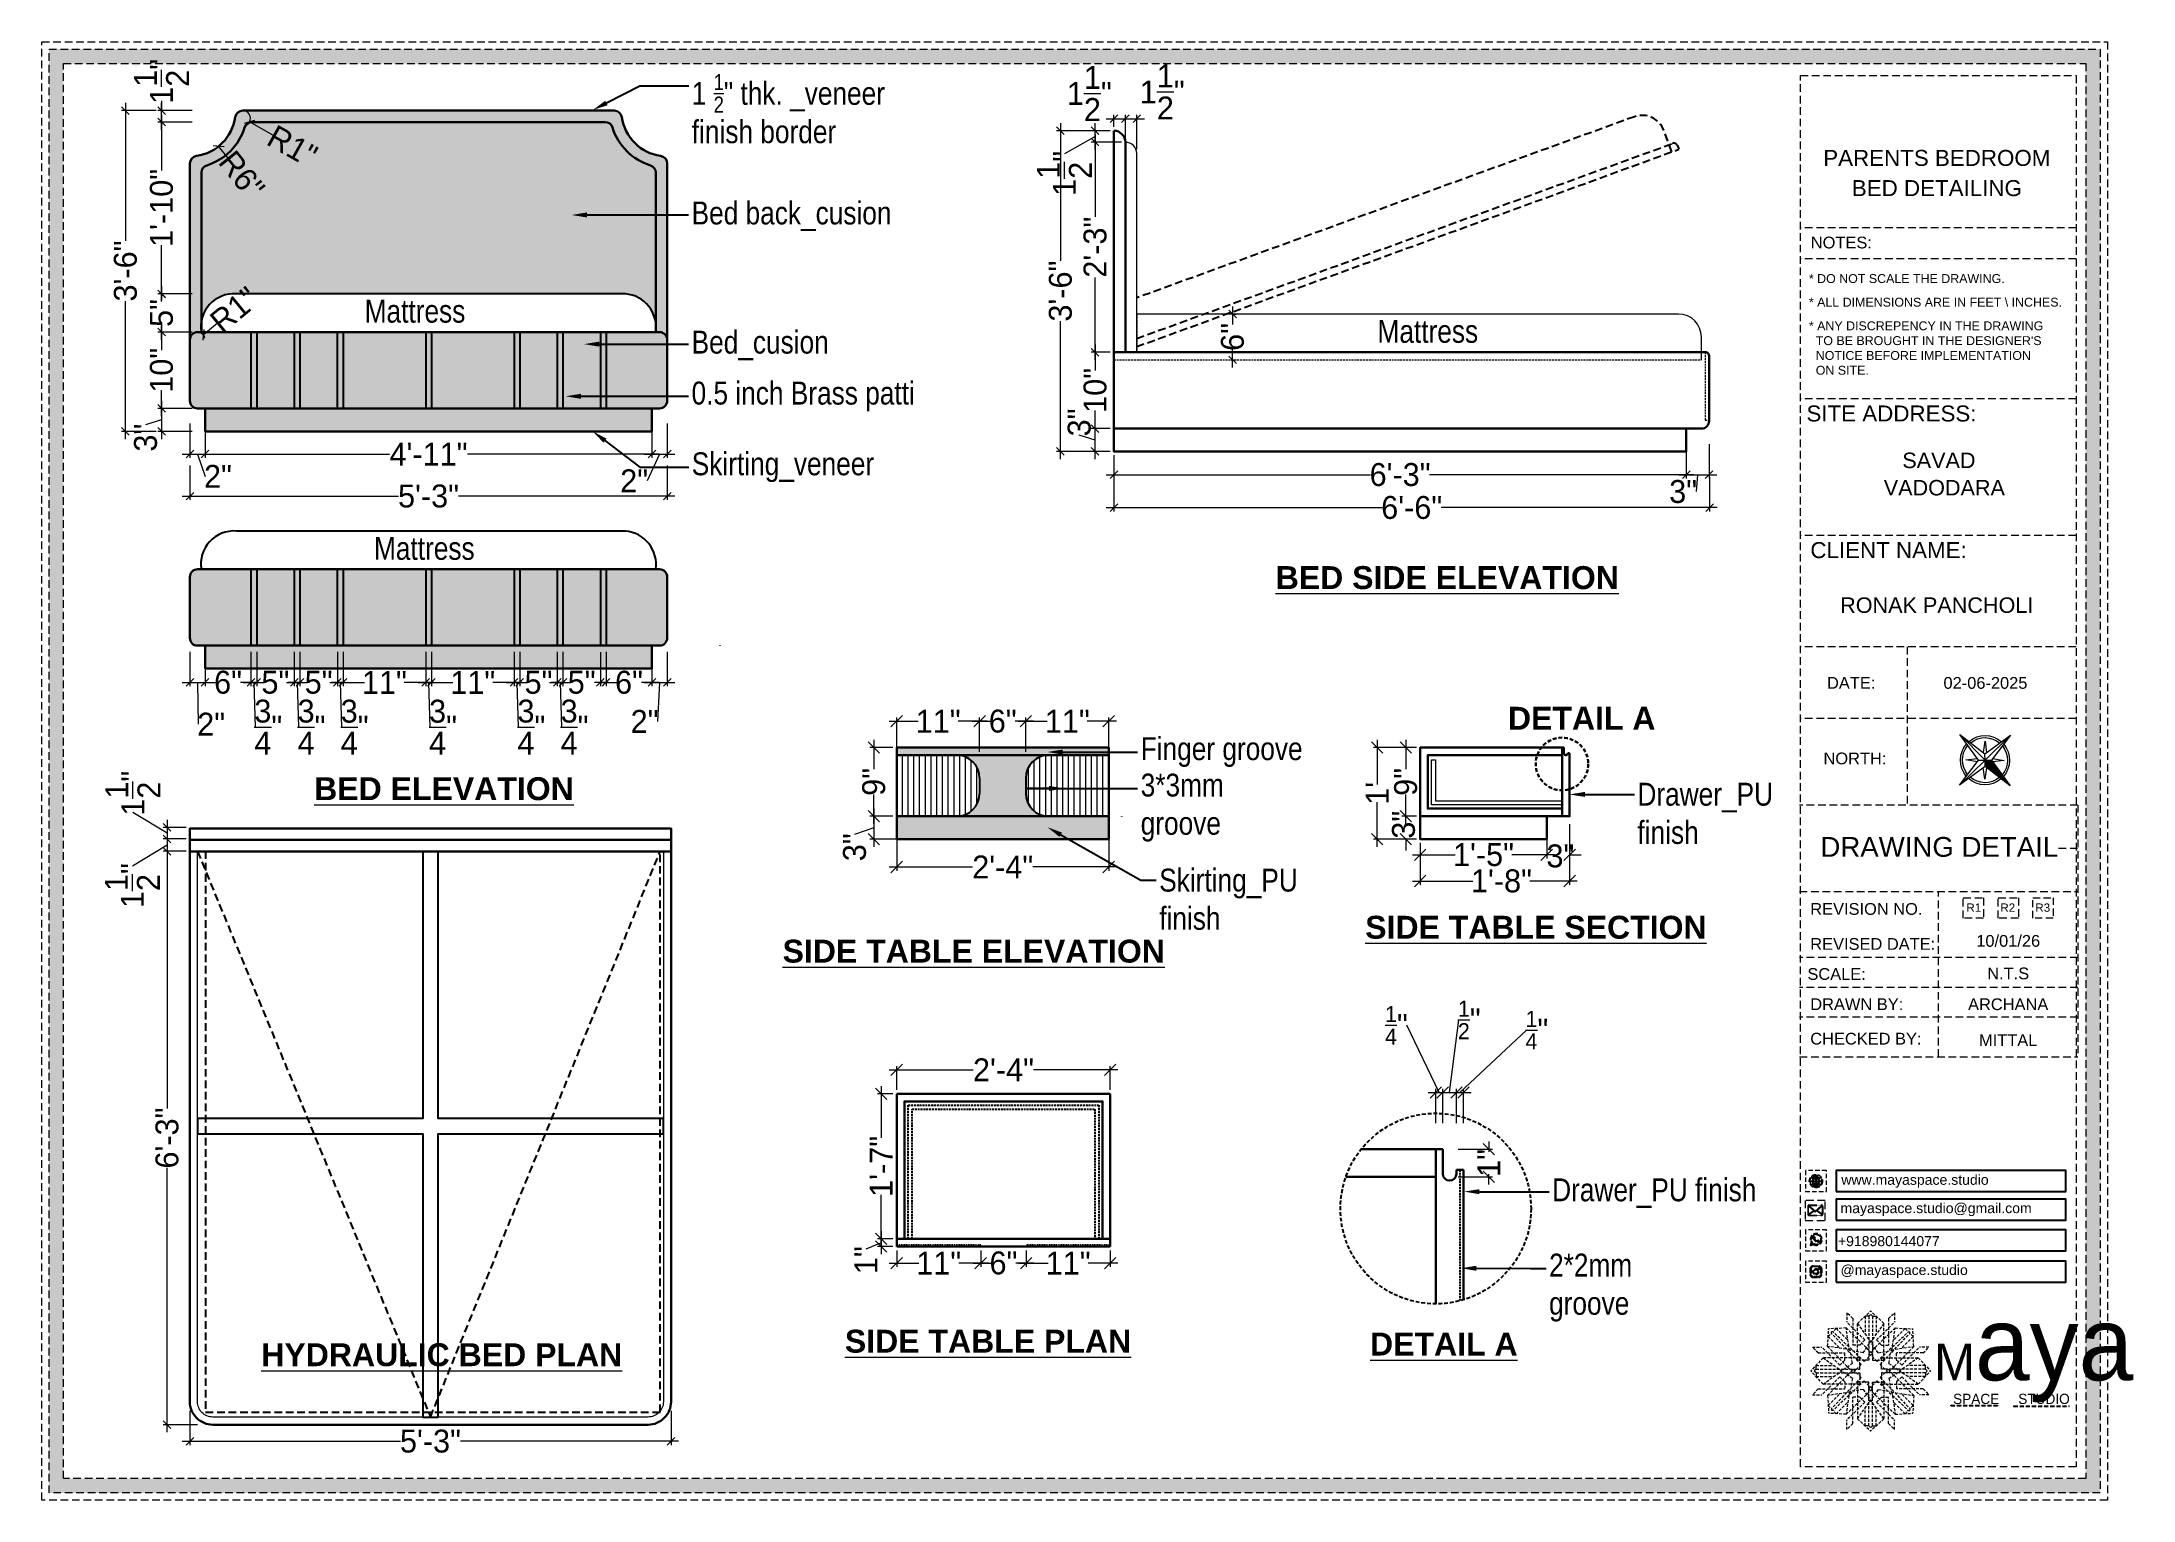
# Model space of a CAD drawing. Header units: millimetres. Extents: x 35877 to 3066687, y -650199 to -40525.
# Drawn here: x 145885 to 146158.8, y -180213.9 to -180022.9 of the extents above; entities that cross this region are included whole.
import ezdxf
from ezdxf import colors
from ezdxf.entities.mleader import LeaderData, LeaderLine
from ezdxf.enums import TextEntityAlignment as Align
from ezdxf.math import Vec2, Vec3

# ---------------------------------------------------------------- set-up
doc = ezdxf.new("R2010")
doc.units = ezdxf.units.MM
doc.header["$MEASUREMENT"] = 0
doc.header["$PDMODE"] = 35
for name, pattern in [('00 . GROUND FLOOR$0$DASHED', [0.75, 0.5, -0.25]), ('00-Floor Plan$0$DASHED', [0.75, 0.5, -0.25]), ('DASHED', [0.75, 0.5, -0.25]), ('DASHED2', [0.375, 0.25, -0.125]), ('DASHEDX2', [1.5, 1, -0.5])]:
    doc.linetypes.add(name, pattern=pattern)
doc.layers.get('Defpoints').update_dxf_attribs({"color": 220})
for name, color, linetype, lineweight in [('$TD_AUDIT_GENERATED_(A0BDF17)', 32, 'Continuous', 30), ('DIM.', 250, 'Continuous', 13), ('Dimension', 10, 'DASHEDX2', 20), ('FUR1', 22, 'Continuous', 0), ('FURNITURE', 32, 'Continuous', 9), ('furniture dimensions', 1, 'DASHED', 0), ('NAME PLATE', 7, 'Continuous', 25), ('Text', 7, 'Continuous', 15), ('title block', 7, 'Continuous', 9), ('wall', 7, 'Continuous', 30)]:
    doc.layers.add(name, color=color, linetype=linetype, lineweight=lineweight)
doc.layers.add('AR HATCH-7', color=7, linetype='Continuous')
doc.styles.add('Arial', font='arial.ttf')
doc.styles.add('century g', font='GOTHIC.TTF')
doc.styles.get("Standard").update_dxf_attribs({"font": 'arial.ttf', "height": 6})
doc.styles.add('style4', font='ARIALN.TTF')
doc.dimstyles.new('Archana', dxfattribs={"dimtxt": 2, "dimasz": 0.75, "dimexe": 0.5, "dimexo": 0.5, "dimgap": 0, "dimtad": 0, "dimzin": 0, "dimdsep": 46, "dimlunit": 4, "dimtxsty": 'century g', "dimblk": 'OBLIQUE', "dimcen": 0, "dimdle": 1, "dimclrd": 256, "dimclre": 256, "dimclrt": 256, "dimadec": 0, "dimazin": 0, "dimtfac": 1, "dimtofl": 0, "dimtmove": 1, "dimatfit": 3, "dimfxl": 1, "dimfxlon": 1, "dimtolj": 1, "dimtzin": 0, "dimlwd": -1, "dimlwe": -1, "dimarcsym": 0})

msp = doc.modelspace()

# ---------------------------------------------------------------- texts
at = {"color": 18, "true_color": 0x000000, "transparency": 33554687, "char_height": 1.31464, "attachment_point": 1}
for s, width, gutter_width, insert in [('www.mayaspace.studio', 8.82841, 7.385, (146120.591, -180171.258, 3.831)), ('mayaspace.studio@gmail.com', 5.50778, 4.607, (146120.486, -180174.967, 3.831)), ('+918980144077', 21.47776, 4.607, (146120.146, -180179.291, 3.831)), ('@mayaspace.studio', 5.50778, 4.607, (146120.486, -180183.071, 3.831))]:
    msp.add_mtext_dynamic_manual_height_columns(s, width=width, gutter_width=gutter_width, heights=[0], dxfattribs=dict(at, insert=insert))
at = {"layer": 'DIM.', "color": 1, "transparency": 33554687, "char_height": 3, "attachment_point": 1}
for s, insert in [('{\\fArial|b1|i0|c0|p34;\\LBED SIDE ELEVATION}', (146046.528, -180091.571, 3.712)), ('{\\fArial|b1|i0|c0|p34;DETAIL A}', (146076.941, -180109.99, 3.712)), ('{\\fArial|b1|i0|c0|p34;\\LBED ELEVATION}', (145920.636, -180119.213, 3.712)), ('{\\fArial|b1|i0|c0|p34;\\LSIDE TABLE SECTION}', (146058.254, -180137.353, 3.712)), ('{\\fArial|b1|i0|c0|p34;\\LSIDE TABLE ELEVATION}', (145981.969, -180140.48, 3.712)), ('{\\fArial|b1|i0|c0|p34;\\LSIDE TABLE PLAN}', (145990.125, -180191.548, 3.712)), ('{\\fArial|b1|i0|c0|p34;\\LHYDRAULIC BED PLAN }', (145913.711, -180193.32, 3.712)), ('{\\fArial|b1|i0|c0|p34;\\LDETAIL A}', (146058.884, -180191.923, 3.712))]:
    msp.add_mtext_dynamic_manual_height_columns(s, width=111.55884, gutter_width=1, heights=[0], dxfattribs=dict(at, insert=insert))
at = {"layer": 'FUR1', "color": 1, "transparency": 33554687, "char_height": 3, "width": 28.45427, "attachment_point": 5, "style": 'style4'}
for insert in [(145933.837, -180058.214, 4.131), (146066.45, -180060.849, 4.131), (145935.06, -180089.266, 4.131)]:
    msp.add_mtext('\\A1;Mattress', dxfattribs=dict(at, insert=insert))
at = {"layer": 'NAME PLATE', "transparency": 33554687, "style": 'Arial'}
for s, height, p in [('PARENTS BEDROOM', 2.09359, (146133.094, -180039.174, 3.831)), ('BED DETAILING', 2.09359, (146133.103, -180043.123, 3.831)), ('NOTES:', 1.5383, (146120.593, -180049.972, 3.831)), ('SITE ADDRESS:', 2.09359, (146127.158, -180072.633, 3.831)), (' SAVAD ', 2.0238, (146133.372, -180078.732, 3.735)), ('VADODARA', 2.0238, (146134.082, -180082.312, 3.735)), ('CLIENT NAME:', 2.09359, (146126.776, -180090.521, 3.831)), ('RONAK PANCHOLI    ', 2.02385, (146134.658, -180097.69, 3.735)), ('DATE:', 1.5383, (146121.883, -180107.629, 3.831)), ('02-06-2025', 1.5383, (146139.463, -180107.629, 3.831)), ('NORTH:', 1.5383, (146122.374, -180117.519, 3.831)), ('DRAWING DETAIL', 2.58836, (146133.422, -180129.625, 3.831)), ('REVISION NO.', 1.53828, (146123.869, -180137.222, 3.831)), ('REVISED DATE: ', 1.53828, (146125.004, -180141.809, 3.831)), ('SCALE:', 1.5383, (146119.974, -180145.743, 3.831)), ('DRAWN BY:', 1.5383, (146122.615, -180149.696, 3.831)), ('ARCHANA', 1.5383, (146142.442, -180149.702, 3.831)), ('CHECKED BY:', 1.53828, (146123.81, -180154.209, 3.831)), ('MITTAL', 1.5383, (146142.442, -180154.413, 3.831))]:
    msp.add_text(s, height=height, dxfattribs=at).set_placement(p, align=Align.CENTER)
for s, p in [('R1', (146136.968, -180136.825, 3.831)), ('R2', (146141.421, -180136.825, 3.831))]:
    msp.add_text(s, height=1.0844, dxfattribs=at).set_placement(p)
at = {"layer": 'NAME PLATE', "transparency": 33554687, "char_height": 1.16344, "width": 44.94994, "attachment_point": 1, "style": 'Arial'}
for s, insert in [('* DO NOT SCALE THE DRAWING.', (146116.342, -180053.339, 3.831)), ('* ALL DIMENSIONS ARE IN FEET \\\\ INCHES.', (146116.342, -180056.433, 3.831)), ("* ANY DISCREPENCY IN THE DRAWING \\P  TO BE BROUGHT IN THE DESIGNER'S\\P  NOTICE BEFORE IMPLEMENTATION \\P  ON SITE.", (146116.342, -180059.527, 3.831))]:
    msp.add_mtext(s, dxfattribs=dict(at, insert=insert))
at = {"layer": 'NAME PLATE', "lineweight": 0, "transparency": 33554687, "char_height": 1.5383, "attachment_point": 2, "style": 'Arial'}
for s, insert, width in [('10/01/26', (146142.442, -180139.869, 3.831), 13.33097), ('N.T.S', (146142.442, -180144.128, 3.831), 3.0023)]:
    msp.add_mtext(s, dxfattribs=dict(at, insert=insert, width=width))

# ---------------------------------------------------------------- blocks, each defined once
blk = doc.blocks.new('_Oblique')
at = {"layer": 'wall', "color": 0, "lineweight": -2}
blk.add_line((-0.5, -0.5), (0.5, 0.5), dxfattribs=at)
blk = doc.blocks.new('*D758')
at = {"layer": 'Defpoints', "color": 0, "linetype": 'Continuous', "lineweight": 0, "transparency": 16777216}
for p in [(145906.36, -180070.93), (145900.65, -180073.93), (145906.36, -180073.93)]:
    blk.add_point(p, dxfattribs=at)
at = {"layer": 'furniture dimensions', "color": 5, "linetype": 'ByBlock', "transparency": 16777216}
blk.add_line((145904.65, -180070.93), (145900.15, -180070.93), dxfattribs=at)
at = {"layer": 'furniture dimensions', "color": 5, "linetype": 'Continuous', "transparency": 16777216}
for p, q in [((145900.65, -180069.93), (145900.65, -180074.93)), ((145900.65, -180072.43), (145898.57, -180073.07)), ((145904.65, -180073.93), (145900.15, -180073.93))]:
    blk.add_line(p, q, dxfattribs=at)
for p, rotation in [((145900.65, -180070.93), 90), ((145900.65, -180073.93), 270)]:
    blk.add_blockref('_Oblique', p, dxfattribs=dict(at, rotation=rotation))
at = {"layer": 'furniture dimensions', "linetype": 'Continuous', "lineweight": 0, "transparency": 16777216, "insert": (145898.57, -180074.75), "char_height": 3, "attachment_point": 5, "rotation": 90, "style": 'century g'}
blk.add_mtext('\\A1;3"', dxfattribs=at)
blk = doc.blocks.new('*D759')
at = {"layer": 'Defpoints', "color": 0, "linetype": 'Continuous', "lineweight": 0, "transparency": 16777216}
for p in [(145900.65, -180060.93), (145906.36, -180060.93), (145906.36, -180070.93)]:
    blk.add_point(p, dxfattribs=at)
at = {"layer": 'furniture dimensions', "color": 5, "linetype": 'Continuous', "transparency": 16777216}
for p, q in [((145900.65, -180059.93), (145900.65, -180063.31)), ((145904.65, -180060.93), (145900.15, -180060.93)), ((145900.65, -180071.93), (145900.65, -180068.54))]:
    blk.add_line(p, q, dxfattribs=at)
at = {"layer": 'furniture dimensions', "color": 5, "linetype": 'ByBlock', "transparency": 16777216}
blk.add_line((145904.65, -180070.93), (145900.15, -180070.93), dxfattribs=at)
at = {"layer": 'furniture dimensions', "color": 5, "linetype": 'Continuous', "transparency": 16777216}
for p, rotation in [((145900.65, -180060.93), 90), ((145900.65, -180070.93), 270)]:
    blk.add_blockref('_Oblique', p, dxfattribs=dict(at, rotation=rotation))
at = {"layer": 'furniture dimensions', "linetype": 'Continuous', "lineweight": 0, "transparency": 16777216, "insert": (145900.65, -180065.93), "char_height": 3, "attachment_point": 5, "rotation": 90, "style": 'century g'}
blk.add_mtext('\\A1;10"', dxfattribs=at)
blk = doc.blocks.new('*D760')
at = {"layer": 'Defpoints', "color": 0, "linetype": 'Continuous', "lineweight": 0, "transparency": 16777216}
for p in [(145900.65, -180055.93), (145910.44, -180055.93), (145906.36, -180060.93)]:
    blk.add_point(p, dxfattribs=at)
at = {"layer": 'furniture dimensions', "color": 5, "linetype": 'Continuous', "transparency": 16777216}
for p, q in [((145900.65, -180054.93), (145900.65, -180056.76)), ((145904.65, -180055.93), (145900.15, -180055.93)), ((145900.65, -180061.93), (145900.65, -180060.1))]:
    blk.add_line(p, q, dxfattribs=at)
at = {"layer": 'furniture dimensions', "color": 5, "linetype": 'ByBlock', "transparency": 16777216}
blk.add_line((145904.65, -180060.93), (145900.15, -180060.93), dxfattribs=at)
at = {"layer": 'furniture dimensions', "color": 5, "linetype": 'Continuous', "transparency": 16777216}
for p, rotation in [((145900.65, -180055.93), 90), ((145900.65, -180060.93), 270)]:
    blk.add_blockref('_Oblique', p, dxfattribs=dict(at, rotation=rotation))
at = {"layer": 'furniture dimensions', "linetype": 'Continuous', "lineweight": 0, "transparency": 16777216, "insert": (145900.65, -180058.43), "char_height": 3, "attachment_point": 5, "rotation": 90, "style": 'century g'}
blk.add_mtext('\\A1;5"', dxfattribs=at)
blk = doc.blocks.new('*D761')
at = {"layer": 'Defpoints', "color": 0, "linetype": 'Continuous', "lineweight": 0, "transparency": 16777216}
for p in [(145900.65, -180033.43), (145913.55, -180033.43), (145910.13, -180055.92)]:
    blk.add_point(p, dxfattribs=at)
at = {"layer": 'furniture dimensions', "color": 5, "linetype": 'Continuous', "transparency": 16777216}
for p, q in [((145900.65, -180032.43), (145900.65, -180039.79)), ((145904.65, -180033.43), (145900.15, -180033.43)), ((145900.65, -180056.92), (145900.65, -180049.55))]:
    blk.add_line(p, q, dxfattribs=at)
at = {"layer": 'furniture dimensions', "color": 5, "linetype": 'ByBlock', "transparency": 16777216}
blk.add_line((145904.65, -180055.92), (145900.15, -180055.92), dxfattribs=at)
at = {"layer": 'furniture dimensions', "color": 5, "linetype": 'Continuous', "transparency": 16777216}
for p, rotation in [((145900.65, -180033.43), 90), ((145900.65, -180055.92), 270)]:
    blk.add_blockref('_Oblique', p, dxfattribs=dict(at, rotation=rotation))
at = {"layer": 'furniture dimensions', "linetype": 'Continuous', "lineweight": 0, "transparency": 16777216, "insert": (145900.65, -180044.67), "char_height": 3, "attachment_point": 5, "rotation": 90, "style": 'century g'}
blk.add_mtext('\\A1;1\'-10"', dxfattribs=at)
blk = doc.blocks.new('*D762')
at = {"layer": 'Defpoints', "color": 0, "linetype": 'Continuous', "lineweight": 0, "transparency": 16777216}
for p in [(145900.65, -180031.93), (145914.85, -180031.93), (145914.85, -180033.43)]:
    blk.add_point(p, dxfattribs=at)
at = {"layer": 'furniture dimensions', "color": 5, "linetype": 'Continuous', "transparency": 16777216}
for p, q in [((145904.65, -180031.93), (145900.15, -180031.93)), ((145900.65, -180030.65), (145900.65, -180031.93)), ((145900.65, -180034.43), (145900.65, -180030.93))]:
    blk.add_line(p, q, dxfattribs=at)
at = {"layer": 'furniture dimensions', "color": 5, "linetype": 'ByBlock', "transparency": 16777216}
blk.add_line((145904.65, -180033.43), (145900.15, -180033.43), dxfattribs=at)
at = {"layer": 'furniture dimensions', "color": 5, "linetype": 'Continuous', "transparency": 16777216}
for p, rotation in [((145900.65, -180031.93), 90), ((145900.65, -180033.43), 270)]:
    blk.add_blockref('_Oblique', p, dxfattribs=dict(at, rotation=rotation))
at = {"layer": 'furniture dimensions', "linetype": 'Continuous', "lineweight": 0, "transparency": 16777216, "insert": (145900.65, -180028.1), "char_height": 3, "attachment_point": 5, "rotation": 90, "style": 'century g'}
blk.add_mtext('\\A1;1{\\H1x;\\S1/2;}"', dxfattribs=at)
blk = doc.blocks.new('*D763')
at = {"layer": 'Defpoints', "color": 0, "linetype": 'Continuous', "lineweight": 0, "transparency": 16777216}
for p in [(145904.36, -180069.13), (145906.36, -180070.93), (145906.36, -180076.91)]:
    blk.add_point(p, dxfattribs=at)
at = {"layer": 'furniture dimensions', "color": 5, "linetype": 'ByBlock', "transparency": 16777216}
blk.add_line((145904.36, -180072.91), (145904.36, -180077.41), dxfattribs=at)
at = {"layer": 'furniture dimensions', "color": 5, "linetype": 'Continuous', "transparency": 16777216}
for p, q in [((145906.36, -180072.91), (145906.36, -180077.41)), ((145903.36, -180076.91), (145907.36, -180076.91)), ((145905.36, -180076.91), (145906.35, -180079.82))]:
    blk.add_line(p, q, dxfattribs=at)
at = {"layer": 'furniture dimensions', "color": 5, "linetype": 'Continuous', "transparency": 16777216, "rotation": 180}
blk.add_blockref('_Oblique', (145904.36, -180076.91), dxfattribs=at)
at = {"layer": 'furniture dimensions', "color": 5, "linetype": 'Continuous', "transparency": 16777216}
blk.add_blockref('_Oblique', (145906.36, -180076.91), dxfattribs=at)
at = {"layer": 'furniture dimensions', "linetype": 'Continuous', "lineweight": 0, "transparency": 16777216, "insert": (145908.04, -180079.82), "char_height": 3, "attachment_point": 5, "style": 'century g'}
blk.add_mtext('\\A1;2"', dxfattribs=at)
blk = doc.blocks.new('*D764')
at = {"layer": 'Defpoints', "color": 0, "linetype": 'Continuous', "lineweight": 0, "transparency": 16777216}
for p in [(145906.36, -180073.93), (145964.86, -180073.93), (145964.86, -180076.91)]:
    blk.add_point(p, dxfattribs=at)
at = {"layer": 'furniture dimensions', "color": 5, "linetype": 'ByBlock', "transparency": 16777216}
blk.add_line((145906.36, -180074.43), (145906.36, -180077.41), dxfattribs=at)
at = {"layer": 'furniture dimensions', "color": 5, "linetype": 'Continuous', "transparency": 16777216}
for p, q in [((145964.86, -180074.43), (145964.86, -180077.41)), ((145905.36, -180076.91), (145930.49, -180076.91)), ((145965.86, -180076.91), (145940.73, -180076.91))]:
    blk.add_line(p, q, dxfattribs=at)
at = {"layer": 'furniture dimensions', "color": 5, "linetype": 'Continuous', "transparency": 16777216, "rotation": 180}
blk.add_blockref('_Oblique', (145906.36, -180076.91), dxfattribs=at)
at = {"layer": 'furniture dimensions', "color": 5, "linetype": 'Continuous', "transparency": 16777216}
blk.add_blockref('_Oblique', (145964.86, -180076.91), dxfattribs=at)
at = {"layer": 'furniture dimensions', "linetype": 'Continuous', "lineweight": 0, "transparency": 16777216, "insert": (145935.61, -180076.91), "char_height": 3, "attachment_point": 5, "style": 'century g'}
blk.add_mtext('\\A1;4\'-11"', dxfattribs=at)
blk = doc.blocks.new('*D765')
at = {"layer": 'Defpoints', "color": 0, "linetype": 'Continuous', "lineweight": 0, "transparency": 16777216}
for p in [(145964.86, -180070.93), (145966.86, -180069.93), (145966.86, -180076.91)]:
    blk.add_point(p, dxfattribs=at)
at = {"layer": 'furniture dimensions', "color": 5, "linetype": 'ByBlock', "transparency": 16777216}
blk.add_line((145964.86, -180072.91), (145964.86, -180077.41), dxfattribs=at)
at = {"layer": 'furniture dimensions', "color": 5, "linetype": 'Continuous', "transparency": 16777216}
for p, q in [((145966.86, -180072.91), (145966.86, -180077.41)), ((145963.86, -180076.91), (145967.86, -180076.91)), ((145965.86, -180076.91), (145964.22, -180080.4))]:
    blk.add_line(p, q, dxfattribs=at)
at = {"layer": 'furniture dimensions', "color": 5, "linetype": 'Continuous', "transparency": 16777216, "rotation": 180}
blk.add_blockref('_Oblique', (145964.86, -180076.91), dxfattribs=at)
at = {"layer": 'furniture dimensions', "color": 5, "linetype": 'Continuous', "transparency": 16777216}
blk.add_blockref('_Oblique', (145966.86, -180076.91), dxfattribs=at)
at = {"layer": 'furniture dimensions', "linetype": 'Continuous', "lineweight": 0, "transparency": 16777216, "insert": (145962.53, -180080.4), "char_height": 3, "attachment_point": 5, "style": 'century g'}
blk.add_mtext('\\A1;2"', dxfattribs=at)
blk = doc.blocks.new('*D730')
at = {"layer": 'Defpoints', "color": 0, "linetype": 'Continuous', "lineweight": 0, "transparency": 16777216}
for p in [(145904.36, -180065.93), (145966.86, -180065.93), (145966.86, -180082.41)]:
    blk.add_point(p, dxfattribs=at)
at = {"layer": 'furniture dimensions', "color": 5, "linetype": 'ByBlock', "transparency": 16777216}
blk.add_line((145904.36, -180078.41), (145904.36, -180082.91), dxfattribs=at)
at = {"layer": 'furniture dimensions', "color": 5, "linetype": 'Continuous', "transparency": 16777216}
for p, q in [((145966.86, -180078.41), (145966.86, -180082.91)), ((145903.36, -180082.41), (145931.68, -180082.41)), ((145967.86, -180082.41), (145939.55, -180082.41))]:
    blk.add_line(p, q, dxfattribs=at)
at = {"layer": 'furniture dimensions', "color": 5, "linetype": 'Continuous', "transparency": 16777216, "rotation": 180}
blk.add_blockref('_Oblique', (145904.36, -180082.41), dxfattribs=at)
at = {"layer": 'furniture dimensions', "color": 5, "linetype": 'Continuous', "transparency": 16777216}
blk.add_blockref('_Oblique', (145966.86, -180082.41), dxfattribs=at)
at = {"layer": 'furniture dimensions', "linetype": 'Continuous', "lineweight": 0, "transparency": 16777216, "insert": (145935.61, -180082.41), "char_height": 3, "attachment_point": 5, "style": 'century g'}
blk.add_mtext('\\A1;5\'-3"', dxfattribs=at)
blk = doc.blocks.new('*D731')
at = {"layer": 'Defpoints', "color": 0, "linetype": 'Continuous', "lineweight": 0, "transparency": 16777216}
for p in [(145914.85, -180031.93), (145895.93, -180073.93), (145914.85, -180073.93)]:
    blk.add_point(p, dxfattribs=at)
at = {"layer": 'furniture dimensions', "color": 5, "linetype": 'ByBlock', "transparency": 16777216}
blk.add_line((145899.93, -180031.93), (145895.43, -180031.93), dxfattribs=at)
at = {"layer": 'furniture dimensions', "color": 5, "linetype": 'Continuous', "transparency": 16777216}
for p, q in [((145895.93, -180030.93), (145895.93, -180048.98)), ((145895.93, -180074.93), (145895.93, -180056.87)), ((145899.93, -180073.93), (145895.43, -180073.93))]:
    blk.add_line(p, q, dxfattribs=at)
for p, rotation in [((145895.93, -180031.93), 90), ((145895.93, -180073.93), 270)]:
    blk.add_blockref('_Oblique', p, dxfattribs=dict(at, rotation=rotation))
at = {"layer": 'furniture dimensions', "linetype": 'Continuous', "lineweight": 0, "transparency": 16777216, "insert": (145895.93, -180052.93), "char_height": 3, "attachment_point": 5, "rotation": 90, "style": 'century g'}
blk.add_mtext('\\A1;3\'-6"', dxfattribs=at)
blk = doc.blocks.new('*D732')
at = {"layer": 'Defpoints', "color": 0, "linetype": 'Continuous', "lineweight": 0, "transparency": 16777216}
for p in [(145904.36, -180031.93), (145908.13, -180036.6)]:
    blk.add_point(p, dxfattribs=at)
at = {"layer": 'furniture dimensions', "color": 5, "linetype": 'Continuous', "transparency": 16777216}
blk.add_line((145909.38, -180038.16), (145908.13, -180036.6), dxfattribs=at)
at = {"layer": 'furniture dimensions', "color": 5, "linetype": 'Continuous', "transparency": 16777216, "rotation": 128.8453177475511}
blk.add_blockref('_Oblique', (145908.13, -180036.6), dxfattribs=at)
at = {"layer": 'furniture dimensions', "linetype": 'Continuous', "lineweight": 0, "transparency": 16777216, "insert": (145911.16, -180040.36), "char_height": 3, "attachment_point": 5, "rotation": 308.8453, "style": 'century g'}
blk.add_mtext('\\A1;R6"', dxfattribs=at)
blk = doc.blocks.new('*D733')
at = {"layer": 'Defpoints', "color": 0, "linetype": 'Continuous', "lineweight": 0, "transparency": 16777216}
for p in [(145911.29, -180032.93), (145912.16, -180033.42)]:
    blk.add_point(p, dxfattribs=at)
at = {"layer": 'furniture dimensions', "color": 5, "linetype": 'Continuous', "transparency": 16777216}
blk.add_line((145915.33, -180035.2), (145912.16, -180033.42), dxfattribs=at)
at = {"layer": 'furniture dimensions', "color": 5, "linetype": 'ByBlock', "transparency": 16777216}
blk.add_arc((145911.29, -180032.93), 1, 302.0548, 61.3521, dxfattribs=at)
at = {"layer": 'furniture dimensions', "color": 5, "linetype": 'Continuous', "transparency": 16777216, "rotation": 150.7027335688177}
blk.add_blockref('_Oblique', (145912.16, -180033.42), dxfattribs=at)
at = {"layer": 'furniture dimensions', "linetype": 'Continuous', "lineweight": 0, "transparency": 16777216, "insert": (145917.8, -180036.58), "char_height": 3, "attachment_point": 5, "rotation": 330.7027, "style": 'century g'}
blk.add_mtext('\\A1;R1"', dxfattribs=at)
blk = doc.blocks.new('*D734')
at = {"layer": 'Defpoints', "color": 0, "linetype": 'Continuous', "lineweight": 0, "transparency": 16777216}
for p in [(145905.36, -180061.93), (145906.14, -180061.29)]:
    blk.add_point(p, dxfattribs=at)
at = {"layer": 'furniture dimensions', "color": 5, "linetype": 'Continuous', "transparency": 16777216}
blk.add_line((145907.98, -180059.78), (145906.14, -180061.29), dxfattribs=at)
at = {"layer": 'furniture dimensions', "color": 5, "linetype": 'ByBlock', "transparency": 16777216}
blk.add_arc((145905.36, -180061.93), 1, 10.702, 61.3521, dxfattribs=at)
at = {"layer": 'furniture dimensions', "color": 5, "linetype": 'Continuous', "transparency": 16777216, "rotation": 219.3499378541783}
blk.add_blockref('_Oblique', (145906.14, -180061.29), dxfattribs=at)
at = {"layer": 'furniture dimensions', "linetype": 'Continuous', "lineweight": 0, "transparency": 16777216, "insert": (145910.17, -180057.99), "char_height": 3, "attachment_point": 5, "rotation": 39.3499, "style": 'century g'}
blk.add_mtext('\\A1;R1"', dxfattribs=at)
blk = doc.blocks.new('*D735')
at = {"layer": 'Defpoints', "color": 0, "linetype": 'Continuous', "lineweight": 0, "transparency": 16777216}
for p in [(145904.36, -180100.98, 0.01), (145906.36, -180101.98, 0.01), (145906.36, -180106.79)]:
    blk.add_point(p, dxfattribs=at)
at = {"layer": 'furniture dimensions', "color": 5, "linetype": 'ByBlock', "transparency": 16777216}
blk.add_line((145904.36, -180102.79), (145904.36, -180107.29), dxfattribs=at)
at = {"layer": 'furniture dimensions', "color": 5, "linetype": 'Continuous', "transparency": 16777216}
for p, q in [((145906.36, -180102.79), (145906.36, -180107.29)), ((145903.36, -180106.79), (145907.36, -180106.79)), ((145905.36, -180106.79), (145905.46, -180112.26))]:
    blk.add_line(p, q, dxfattribs=at)
at = {"layer": 'furniture dimensions', "color": 5, "linetype": 'Continuous', "transparency": 16777216, "rotation": 180}
blk.add_blockref('_Oblique', (145904.36, -180106.79), dxfattribs=at)
at = {"layer": 'furniture dimensions', "color": 5, "linetype": 'Continuous', "transparency": 16777216}
blk.add_blockref('_Oblique', (145906.36, -180106.79), dxfattribs=at)
at = {"layer": 'furniture dimensions', "linetype": 'Continuous', "lineweight": 0, "transparency": 16777216, "insert": (145907.15, -180112.26), "char_height": 3, "attachment_point": 5, "style": 'century g'}
blk.add_mtext('\\A1;2"', dxfattribs=at)
blk = doc.blocks.new('*D736')
at = {"layer": 'Defpoints', "color": 0, "linetype": 'Continuous', "lineweight": 0, "transparency": 16777216}
for p in [(146022.89, -180073.56), (146025.35, -180073.56), (146025.35, -180076.56)]:
    blk.add_point(p, dxfattribs=at)
at = {"layer": 'furniture dimensions', "color": 5, "linetype": 'Continuous', "transparency": 16777216}
for p, q in [((146024.85, -180073.56), (146022.39, -180073.56)), ((146022.89, -180077.56), (146022.89, -180072.56)), ((146022.89, -180075.06), (146020.82, -180074.44))]:
    blk.add_line(p, q, dxfattribs=at)
at = {"layer": 'furniture dimensions', "color": 5, "linetype": 'ByBlock', "transparency": 16777216}
blk.add_line((146024.85, -180076.56), (146022.39, -180076.56), dxfattribs=at)
at = {"layer": 'furniture dimensions', "color": 5, "linetype": 'Continuous', "transparency": 16777216}
for p, rotation in [((146022.89, -180073.56), 90), ((146022.89, -180076.56), 270)]:
    blk.add_blockref('_Oblique', p, dxfattribs=dict(at, rotation=rotation))
at = {"layer": 'furniture dimensions', "linetype": 'Continuous', "lineweight": 0, "transparency": 16777216, "insert": (146020.82, -180072.76), "char_height": 3, "attachment_point": 5, "rotation": 90, "style": 'century g'}
blk.add_mtext('\\A1;3"', dxfattribs=at)
blk = doc.blocks.new('*D737')
at = {"layer": 'Defpoints', "color": 0, "linetype": 'Continuous', "lineweight": 0, "transparency": 16777216}
for p in [(146022.89, -180063.56), (146025.35, -180063.56), (146025.35, -180073.56)]:
    blk.add_point(p, dxfattribs=at)
at = {"layer": 'furniture dimensions', "color": 5, "linetype": 'Continuous', "transparency": 16777216}
for p, q in [((146022.89, -180062.56), (146022.89, -180065.95)), ((146024.85, -180063.56), (146022.39, -180063.56)), ((146022.89, -180074.56), (146022.89, -180071.18))]:
    blk.add_line(p, q, dxfattribs=at)
at = {"layer": 'furniture dimensions', "color": 5, "linetype": 'ByBlock', "transparency": 16777216}
blk.add_line((146024.85, -180073.56), (146022.39, -180073.56), dxfattribs=at)
at = {"layer": 'furniture dimensions', "color": 5, "linetype": 'Continuous', "transparency": 16777216}
for p, rotation in [((146022.89, -180063.56), 90), ((146022.89, -180073.56), 270)]:
    blk.add_blockref('_Oblique', p, dxfattribs=dict(at, rotation=rotation))
at = {"layer": 'furniture dimensions', "linetype": 'Continuous', "lineweight": 0, "transparency": 16777216, "insert": (146022.89, -180068.56), "char_height": 3, "attachment_point": 5, "rotation": 90, "style": 'century g'}
blk.add_mtext('\\A1;10"', dxfattribs=at)
blk = doc.blocks.new('*D738')
at = {"layer": 'Defpoints', "color": 0, "linetype": 'Continuous', "lineweight": 0, "transparency": 16777216}
for p in [(146022.89, -180036.06), (146026.85, -180036.06), (146025.35, -180063.56)]:
    blk.add_point(p, dxfattribs=at)
at = {"layer": 'furniture dimensions', "color": 5, "linetype": 'Continuous', "transparency": 16777216}
for p, q in [((146022.89, -180035.06), (146022.89, -180045.86)), ((146026.35, -180036.06), (146022.39, -180036.06)), ((146022.89, -180064.56), (146022.89, -180053.77))]:
    blk.add_line(p, q, dxfattribs=at)
at = {"layer": 'furniture dimensions', "color": 5, "linetype": 'ByBlock', "transparency": 16777216}
blk.add_line((146024.85, -180063.56), (146022.39, -180063.56), dxfattribs=at)
at = {"layer": 'furniture dimensions', "color": 5, "linetype": 'Continuous', "transparency": 16777216}
for p, rotation in [((146022.89, -180036.06), 90), ((146022.89, -180063.56), 270)]:
    blk.add_blockref('_Oblique', p, dxfattribs=dict(at, rotation=rotation))
at = {"layer": 'furniture dimensions', "linetype": 'Continuous', "lineweight": 0, "transparency": 16777216, "insert": (146022.89, -180049.81), "char_height": 3, "attachment_point": 5, "rotation": 90, "style": 'century g'}
blk.add_mtext('\\A1;2\'-3"', dxfattribs=at)
blk = doc.blocks.new('*D739')
at = {"layer": 'Defpoints', "color": 0, "linetype": 'Continuous', "lineweight": 0, "transparency": 16777216}
for p in [(146022.89, -180034.56), (146025.35, -180034.56), (146026.85, -180036.06)]:
    blk.add_point(p, dxfattribs=at)
at = {"layer": 'furniture dimensions', "color": 5, "linetype": 'Continuous', "transparency": 16777216}
for p, q in [((146022.89, -180035.31), (146018.86, -180037.6)), ((146024.85, -180034.56), (146022.39, -180034.56)), ((146022.89, -180037.06), (146022.89, -180033.56))]:
    blk.add_line(p, q, dxfattribs=at)
at = {"layer": 'furniture dimensions', "color": 5, "linetype": 'ByBlock', "transparency": 16777216}
blk.add_line((146026.35, -180036.06), (146022.39, -180036.06), dxfattribs=at)
at = {"layer": 'furniture dimensions', "color": 5, "linetype": 'Continuous', "transparency": 16777216}
for p, rotation in [((146022.89, -180034.56), 90), ((146022.89, -180036.06), 270)]:
    blk.add_blockref('_Oblique', p, dxfattribs=dict(at, rotation=rotation))
at = {"layer": 'furniture dimensions', "linetype": 'Continuous', "lineweight": 0, "transparency": 16777216, "insert": (146018.86, -180040.15), "char_height": 3, "attachment_point": 5, "rotation": 90, "style": 'century g'}
blk.add_mtext('\\A1;1{\\H1x;\\S1/2;}"', dxfattribs=at)
blk = doc.blocks.new('*D740')
at = {"layer": 'Defpoints', "color": 0, "linetype": 'Continuous', "lineweight": 0, "transparency": 16777216}
for p in [(146026.85, -180033), (146025.35, -180034.56), (146026.85, -180036.06)]:
    blk.add_point(p, dxfattribs=at)
at = {"layer": 'furniture dimensions', "color": 5, "linetype": 'Continuous', "transparency": 16777216}
for p, q in [((146024.35, -180033), (146027.85, -180033)), ((146026.85, -180035.56), (146026.85, -180032.5))]:
    blk.add_line(p, q, dxfattribs=at)
at = {"layer": 'furniture dimensions', "color": 5, "linetype": 'ByBlock', "transparency": 16777216}
blk.add_line((146025.35, -180034.06), (146025.35, -180032.5), dxfattribs=at)
at = {"layer": 'furniture dimensions', "color": 5, "linetype": 'Continuous', "transparency": 16777216, "rotation": 180}
blk.add_blockref('_Oblique', (146025.35, -180033), dxfattribs=at)
at = {"layer": 'furniture dimensions', "color": 5, "linetype": 'Continuous', "transparency": 16777216}
blk.add_blockref('_Oblique', (146026.85, -180033), dxfattribs=at)
at = {"layer": 'furniture dimensions', "linetype": 'Continuous', "lineweight": 0, "transparency": 16777216, "insert": (146022.13, -180029.69), "char_height": 3, "attachment_point": 5, "style": 'century g'}
blk.add_mtext('\\A1;1{\\H1x;\\S1/2;}"', dxfattribs=at)
blk = doc.blocks.new('*D741')
at = {"layer": 'Defpoints', "color": 0, "linetype": 'Continuous', "lineweight": 0, "transparency": 16777216}
for p in [(146028.35, -180033), (146026.85, -180038.18, 0), (146028.35, -180038.18, 0)]:
    blk.add_point(p, dxfattribs=at)
at = {"layer": 'furniture dimensions', "color": 5, "linetype": 'Continuous', "transparency": 16777216}
for p, q in [((146025.85, -180033), (146029.35, -180033)), ((146028.35, -180037), (146028.35, -180032.5))]:
    blk.add_line(p, q, dxfattribs=at)
at = {"layer": 'furniture dimensions', "color": 5, "linetype": 'ByBlock', "transparency": 16777216}
blk.add_line((146026.85, -180037), (146026.85, -180032.5), dxfattribs=at)
at = {"layer": 'furniture dimensions', "color": 5, "linetype": 'Continuous', "transparency": 16777216, "rotation": 180}
blk.add_blockref('_Oblique', (146026.85, -180033), dxfattribs=at)
at = {"layer": 'furniture dimensions', "color": 5, "linetype": 'Continuous', "transparency": 16777216}
blk.add_blockref('_Oblique', (146028.35, -180033), dxfattribs=at)
at = {"layer": 'furniture dimensions', "linetype": 'Continuous', "lineweight": 0, "transparency": 16777216, "insert": (146031.68, -180029.49), "char_height": 3, "attachment_point": 5, "style": 'century g'}
blk.add_mtext('\\A1;1{\\H1x;\\S1/2;}"', dxfattribs=at)
blk = doc.blocks.new('*D742')
at = {"layer": 'Defpoints', "color": 0, "linetype": 'Continuous', "lineweight": 0, "transparency": 16777216}
for p in [(146100.29, -180073.56), (146025.35, -180076.56), (146100.29, -180079.6)]:
    blk.add_point(p, dxfattribs=at)
at = {"layer": 'furniture dimensions', "color": 5, "linetype": 'Continuous', "transparency": 16777216}
for p, q in [((146100.29, -180075.6), (146100.29, -180080.1)), ((146024.35, -180079.6), (146058.94, -180079.6)), ((146101.29, -180079.6), (146066.69, -180079.6))]:
    blk.add_line(p, q, dxfattribs=at)
at = {"layer": 'furniture dimensions', "color": 5, "linetype": 'ByBlock', "transparency": 16777216}
blk.add_line((146025.35, -180077.06), (146025.35, -180080.1), dxfattribs=at)
at = {"layer": 'furniture dimensions', "color": 5, "linetype": 'Continuous', "transparency": 16777216, "rotation": 180}
blk.add_blockref('_Oblique', (146025.35, -180079.6), dxfattribs=at)
at = {"layer": 'furniture dimensions', "color": 5, "linetype": 'Continuous', "transparency": 16777216}
blk.add_blockref('_Oblique', (146100.29, -180079.6), dxfattribs=at)
at = {"layer": 'furniture dimensions', "linetype": 'Continuous', "lineweight": 0, "transparency": 16777216, "insert": (146062.82, -180079.6), "char_height": 3, "attachment_point": 5, "style": 'century g'}
blk.add_mtext('\\A1;6\'-3"', dxfattribs=at)
blk = doc.blocks.new('*D743')
at = {"layer": 'Defpoints', "color": 0, "linetype": 'Continuous', "lineweight": 0, "transparency": 16777216}
for p in [(146025.35, -180034.56), (146018.35, -180076.56), (146025.35, -180076.56)]:
    blk.add_point(p, dxfattribs=at)
at = {"layer": 'furniture dimensions', "color": 5, "linetype": 'ByBlock', "transparency": 16777216}
blk.add_line((146022.35, -180034.56), (146017.85, -180034.56), dxfattribs=at)
at = {"layer": 'furniture dimensions', "color": 5, "linetype": 'Continuous', "transparency": 16777216}
for p, q in [((146018.35, -180033.56), (146018.35, -180051.62)), ((146018.35, -180077.56), (146018.35, -180059.51)), ((146022.35, -180076.56), (146017.85, -180076.56))]:
    blk.add_line(p, q, dxfattribs=at)
for p, rotation in [((146018.35, -180034.56), 90), ((146018.35, -180076.56), 270)]:
    blk.add_blockref('_Oblique', p, dxfattribs=dict(at, rotation=rotation))
at = {"layer": 'furniture dimensions', "linetype": 'Continuous', "lineweight": 0, "transparency": 16777216, "insert": (146018.35, -180055.56), "char_height": 3, "attachment_point": 5, "rotation": 90, "style": 'century g'}
blk.add_mtext('\\A1;3\'-6"', dxfattribs=at)
blk = doc.blocks.new('*D744')
at = {"layer": 'Defpoints', "color": 0, "linetype": 'Continuous', "lineweight": 0, "transparency": 16777216}
for p in [(146082.02, -180124.32), (146065.45, -180127.32), (146082.02, -180129.36)]:
    blk.add_point(p, dxfattribs=at)
at = {"layer": 'furniture dimensions', "color": 5, "linetype": 'Continuous', "transparency": 16777216}
for p, q in [((146082.02, -180125.36), (146082.02, -180129.86)), ((146064.45, -180129.36), (146070.02, -180129.36)), ((146083.02, -180129.36), (146077.46, -180129.36))]:
    blk.add_line(p, q, dxfattribs=at)
at = {"layer": 'furniture dimensions', "color": 5, "linetype": 'ByBlock', "transparency": 16777216}
blk.add_line((146065.45, -180127.82), (146065.45, -180129.86), dxfattribs=at)
at = {"layer": 'furniture dimensions', "color": 5, "linetype": 'Continuous', "transparency": 16777216, "xscale": 1.5, "yscale": 1.5, "zscale": 1.5, "rotation": 180}
blk.add_blockref('_Oblique', (146065.45, -180129.36), dxfattribs=at)
at = {"layer": 'furniture dimensions', "color": 5, "linetype": 'Continuous', "transparency": 16777216, "xscale": 1.5, "yscale": 1.5, "zscale": 1.5}
blk.add_blockref('_Oblique', (146082.02, -180129.36), dxfattribs=at)
at = {"layer": 'furniture dimensions', "linetype": 'Continuous', "lineweight": 0, "transparency": 16777216, "insert": (146073.74, -180129.36), "char_height": 3, "attachment_point": 5, "style": 'century g'}
blk.add_mtext('\\A1;1\'-5"', dxfattribs=at)
blk = doc.blocks.new('*D745')
at = {"layer": 'Defpoints', "color": 0, "linetype": 'Continuous', "lineweight": 0, "transparency": 16777216}
for p in [(146085.02, -180124.32), (146082.02, -180127.32), (146085.02, -180129.36)]:
    blk.add_point(p, dxfattribs=at)
at = {"layer": 'furniture dimensions', "color": 5, "linetype": 'Continuous', "transparency": 16777216}
for p, q in [((146085.02, -180125.36), (146085.02, -180129.86)), ((146082.02, -180129.36), (146080.52, -180129.36)), ((146085.02, -180129.36), (146086.52, -180129.36))]:
    blk.add_line(p, q, dxfattribs=at)
at = {"layer": 'furniture dimensions', "color": 5, "linetype": 'ByBlock', "transparency": 16777216}
blk.add_line((146082.02, -180127.82), (146082.02, -180129.86), dxfattribs=at)
at = {"layer": 'furniture dimensions', "color": 5, "linetype": 'Continuous', "transparency": 16777216, "xscale": 1.5, "yscale": 1.5, "zscale": 1.5}
blk.add_blockref('_Oblique', (146082.02, -180129.36), dxfattribs=at)
at = {"layer": 'furniture dimensions', "color": 5, "linetype": 'Continuous', "transparency": 16777216, "xscale": 1.5, "yscale": 1.5, "zscale": 1.5, "rotation": 180}
blk.add_blockref('_Oblique', (146085.02, -180129.36), dxfattribs=at)
at = {"layer": 'furniture dimensions', "linetype": 'Continuous', "lineweight": 0, "transparency": 16777216, "insert": (146083.81, -180129.53), "char_height": 3, "attachment_point": 5, "style": 'century g'}
blk.add_mtext('\\A1;3"', dxfattribs=at)
blk = doc.blocks.new('*D746')
at = {"layer": 'Defpoints', "color": 0, "linetype": 'Continuous', "lineweight": 0, "transparency": 16777216}
for p in [(146063.56, -180124.32), (146065.45, -180124.32), (146065.45, -180127.32)]:
    blk.add_point(p, dxfattribs=at)
at = {"layer": 'furniture dimensions', "color": 5, "linetype": 'Continuous', "transparency": 16777216}
for p, q in [((146063.56, -180124.32), (146063.56, -180122.82)), ((146064.95, -180124.32), (146063.06, -180124.32)), ((146063.56, -180127.32), (146063.56, -180128.82))]:
    blk.add_line(p, q, dxfattribs=at)
at = {"layer": 'furniture dimensions', "color": 5, "linetype": 'ByBlock', "transparency": 16777216}
blk.add_line((146064.95, -180127.32), (146063.06, -180127.32), dxfattribs=at)
at = {"layer": 'furniture dimensions', "color": 5, "linetype": 'Continuous', "transparency": 16777216, "xscale": 1.5, "yscale": 1.5, "zscale": 1.5}
for p, rotation in [((146063.56, -180124.32), 270), ((146063.56, -180127.32), 90)]:
    blk.add_blockref('_Oblique', p, dxfattribs=dict(at, rotation=rotation))
at = {"layer": 'furniture dimensions', "linetype": 'Continuous', "lineweight": 0, "transparency": 16777216, "insert": (146063.28, -180125.43), "char_height": 3, "attachment_point": 5, "rotation": 90, "style": 'century g'}
blk.add_mtext('\\A1;3"', dxfattribs=at)
blk = doc.blocks.new('*D747')
at = {"layer": 'Defpoints', "color": 0, "linetype": 'Continuous', "lineweight": 0, "transparency": 16777216}
for p in [(146063.56, -180115.32), (146065.45, -180115.32), (146065.45, -180124.32)]:
    blk.add_point(p, dxfattribs=at)
at = {"layer": 'furniture dimensions', "color": 5, "linetype": 'Continuous', "transparency": 16777216}
for p, q in [((146063.56, -180114.32), (146063.56, -180118.17)), ((146064.95, -180115.32), (146063.06, -180115.32)), ((146063.56, -180125.32), (146063.56, -180121.47))]:
    blk.add_line(p, q, dxfattribs=at)
at = {"layer": 'furniture dimensions', "color": 5, "linetype": 'ByBlock', "transparency": 16777216}
blk.add_line((146064.95, -180124.32), (146063.06, -180124.32), dxfattribs=at)
at = {"layer": 'furniture dimensions', "color": 5, "linetype": 'Continuous', "transparency": 16777216, "xscale": 1.5, "yscale": 1.5, "zscale": 1.5}
for p, rotation in [((146063.56, -180115.32), 90), ((146063.56, -180124.32), 270)]:
    blk.add_blockref('_Oblique', p, dxfattribs=dict(at, rotation=rotation))
at = {"layer": 'furniture dimensions', "linetype": 'Continuous', "lineweight": 0, "transparency": 16777216, "insert": (146063.56, -180119.82), "char_height": 3, "attachment_point": 5, "rotation": 90, "style": 'century g'}
blk.add_mtext('\\A1;9"', dxfattribs=at)
blk = doc.blocks.new('*D748')
at = {"layer": 'Defpoints', "color": 0, "linetype": 'Continuous', "lineweight": 0, "transparency": 16777216}
for p in [(146065.45, -180115.32), (146059.83, -180127.32), (146065.45, -180127.32)]:
    blk.add_point(p, dxfattribs=at)
at = {"layer": 'furniture dimensions', "color": 5, "linetype": 'Continuous', "transparency": 16777216}
for p, q in [((146059.83, -180114.32), (146059.83, -180120.18)), ((146059.83, -180128.32), (146059.83, -180122.46)), ((146063.83, -180127.32), (146059.33, -180127.32))]:
    blk.add_line(p, q, dxfattribs=at)
at = {"layer": 'furniture dimensions', "color": 5, "linetype": 'ByBlock', "transparency": 16777216}
blk.add_line((146063.83, -180115.32), (146059.33, -180115.32), dxfattribs=at)
at = {"layer": 'furniture dimensions', "color": 5, "linetype": 'Continuous', "transparency": 16777216, "xscale": 1.5, "yscale": 1.5, "zscale": 1.5}
for p, rotation in [((146059.83, -180115.32), 90), ((146059.83, -180127.32), 270)]:
    blk.add_blockref('_Oblique', p, dxfattribs=dict(at, rotation=rotation))
at = {"layer": 'furniture dimensions', "linetype": 'Continuous', "lineweight": 0, "transparency": 16777216, "insert": (146059.83, -180121.32), "char_height": 3, "attachment_point": 5, "rotation": 90, "style": 'century g'}
blk.add_mtext("\\A1;1'", dxfattribs=at)
blk = doc.blocks.new('*D749')
at = {"layer": 'Defpoints', "color": 0, "linetype": 'Continuous', "lineweight": 0, "transparency": 16777216}
for p in [(146085.02, -180124.32), (146065.45, -180127.32), (146085.02, -180132.8)]:
    blk.add_point(p, dxfattribs=at)
at = {"layer": 'furniture dimensions', "color": 5, "linetype": 'ByBlock', "transparency": 16777216}
blk.add_line((146065.45, -180128.8), (146065.45, -180133.3), dxfattribs=at)
at = {"layer": 'furniture dimensions', "color": 5, "linetype": 'Continuous', "transparency": 16777216}
for p, q in [((146085.02, -180128.8), (146085.02, -180133.3)), ((146064.45, -180132.8), (146072.36, -180132.8)), ((146086.02, -180132.8), (146079.81, -180132.8))]:
    blk.add_line(p, q, dxfattribs=at)
at = {"layer": 'furniture dimensions', "color": 5, "linetype": 'Continuous', "transparency": 16777216, "xscale": 1.5, "yscale": 1.5, "zscale": 1.5, "rotation": 180}
blk.add_blockref('_Oblique', (146065.45, -180132.8), dxfattribs=at)
at = {"layer": 'furniture dimensions', "color": 5, "linetype": 'Continuous', "transparency": 16777216, "xscale": 1.5, "yscale": 1.5, "zscale": 1.5}
blk.add_blockref('_Oblique', (146085.02, -180132.8), dxfattribs=at)
at = {"layer": 'furniture dimensions', "linetype": 'Continuous', "lineweight": 0, "transparency": 16777216, "insert": (146076.09, -180132.8), "char_height": 3, "attachment_point": 5, "style": 'century g'}
blk.add_mtext('\\A1;1\'-8"', dxfattribs=at)
blk = doc.blocks.new('*D750')
at = {"layer": 'Defpoints', "color": 0, "linetype": 'Continuous', "lineweight": 0, "transparency": 16777216}
for p in [(145996.91, -180160.66), (145994.88, -180179.66), (145996.91, -180179.66)]:
    blk.add_point(p, dxfattribs=at)
at = {"layer": 'furniture dimensions', "color": 5, "linetype": 'ByBlock', "transparency": 16777216}
blk.add_line((145996.41, -180160.66), (145994.38, -180160.66), dxfattribs=at)
at = {"layer": 'furniture dimensions', "color": 5, "linetype": 'Continuous', "transparency": 16777216}
for p, q in [((145994.88, -180159.66), (145994.88, -180166.44)), ((145994.88, -180180.66), (145994.88, -180173.88)), ((145996.41, -180179.66), (145994.38, -180179.66))]:
    blk.add_line(p, q, dxfattribs=at)
at = {"layer": 'furniture dimensions', "color": 5, "linetype": 'Continuous', "transparency": 16777216, "xscale": 1.5, "yscale": 1.5, "zscale": 1.5}
for p, rotation in [((145994.88, -180160.66), 90), ((145994.88, -180179.66), 270)]:
    blk.add_blockref('_Oblique', p, dxfattribs=dict(at, rotation=rotation))
at = {"layer": 'furniture dimensions', "linetype": 'Continuous', "lineweight": 0, "transparency": 16777216, "insert": (145994.88, -180170.16), "char_height": 3, "attachment_point": 5, "rotation": 90, "style": 'century g'}
blk.add_mtext('\\A1;1\'-7"', dxfattribs=at)
blk = doc.blocks.new('*D751')
at = {"layer": 'Defpoints', "color": 0, "linetype": 'Continuous', "lineweight": 0, "transparency": 16777216}
for p in [(145994.88, -180180.66), (145996.91, -180179.66), (145996.91, -180180.66)]:
    blk.add_point(p, dxfattribs=at)
at = {"layer": 'furniture dimensions', "color": 5, "linetype": 'Continuous', "transparency": 16777216}
for p, q in [((145994.88, -180180.16), (145992.88, -180180.98)), ((145996.41, -180180.66), (145994.38, -180180.66)), ((145994.88, -180178.66), (145994.88, -180181.66))]:
    blk.add_line(p, q, dxfattribs=at)
at = {"layer": 'furniture dimensions', "color": 5, "linetype": 'ByBlock', "transparency": 16777216}
blk.add_line((145996.41, -180179.66), (145994.38, -180179.66), dxfattribs=at)
at = {"layer": 'furniture dimensions', "color": 5, "linetype": 'Continuous', "transparency": 16777216, "xscale": 1.5, "yscale": 1.5, "zscale": 1.5}
for p, rotation in [((145994.88, -180179.66), 90), ((145994.88, -180180.66), 270)]:
    blk.add_blockref('_Oblique', p, dxfattribs=dict(at, rotation=rotation))
at = {"layer": 'furniture dimensions', "linetype": 'Continuous', "lineweight": 0, "transparency": 16777216, "insert": (145992.88, -180182.44), "char_height": 3, "attachment_point": 5, "rotation": 90, "style": 'century g'}
blk.add_mtext('\\A1;1"', dxfattribs=at)
blk = doc.blocks.new('*D752')
at = {"layer": 'Defpoints', "color": 0, "linetype": 'Continuous', "lineweight": 0, "transparency": 16777216}
for p in [(146007.91, -180180.66), (146013.86, -180180.66), (146013.86, -180182.82)]:
    blk.add_point(p, dxfattribs=at)
at = {"layer": 'furniture dimensions', "color": 5, "linetype": 'Continuous', "transparency": 16777216}
for p, q in [((146006.91, -180182.82), (146009.27, -180182.82)), ((146014.86, -180182.82), (146012.5, -180182.82)), ((146013.86, -180181.16), (146013.86, -180183.32))]:
    blk.add_line(p, q, dxfattribs=at)
at = {"layer": 'furniture dimensions', "color": 5, "linetype": 'ByBlock', "transparency": 16777216}
blk.add_line((146007.91, -180181.16), (146007.91, -180183.32), dxfattribs=at)
at = {"layer": 'furniture dimensions', "color": 5, "linetype": 'Continuous', "transparency": 16777216, "xscale": 1.5, "yscale": 1.5, "zscale": 1.5, "rotation": 180}
blk.add_blockref('_Oblique', (146007.91, -180182.82), dxfattribs=at)
at = {"layer": 'furniture dimensions', "color": 5, "linetype": 'Continuous', "transparency": 16777216, "xscale": 1.5, "yscale": 1.5, "zscale": 1.5}
blk.add_blockref('_Oblique', (146013.86, -180182.82), dxfattribs=at)
at = {"layer": 'furniture dimensions', "linetype": 'Continuous', "lineweight": 0, "transparency": 16777216, "insert": (146010.89, -180182.82), "char_height": 3, "attachment_point": 5, "style": 'century g'}
blk.add_mtext('\\A1;6"', dxfattribs=at)
blk = doc.blocks.new('*D753')
at = {"layer": 'Defpoints', "color": 0, "linetype": 'Continuous', "lineweight": 0, "transparency": 16777216}
for p in [(146013.86, -180180.66), (146024.86, -180180.66), (146024.86, -180182.82)]:
    blk.add_point(p, dxfattribs=at)
at = {"layer": 'furniture dimensions', "color": 5, "linetype": 'Continuous', "transparency": 16777216}
for p, q in [((146012.86, -180182.82), (146016.75, -180182.82)), ((146025.86, -180182.82), (146021.98, -180182.82)), ((146024.86, -180181.16), (146024.86, -180183.32))]:
    blk.add_line(p, q, dxfattribs=at)
at = {"layer": 'furniture dimensions', "color": 5, "linetype": 'ByBlock', "transparency": 16777216}
blk.add_line((146013.86, -180181.16), (146013.86, -180183.32), dxfattribs=at)
at = {"layer": 'furniture dimensions', "color": 5, "linetype": 'Continuous', "transparency": 16777216, "xscale": 1.5, "yscale": 1.5, "zscale": 1.5, "rotation": 180}
blk.add_blockref('_Oblique', (146013.86, -180182.82), dxfattribs=at)
at = {"layer": 'furniture dimensions', "color": 5, "linetype": 'Continuous', "transparency": 16777216, "xscale": 1.5, "yscale": 1.5, "zscale": 1.5}
blk.add_blockref('_Oblique', (146024.86, -180182.82), dxfattribs=at)
at = {"layer": 'furniture dimensions', "linetype": 'Continuous', "lineweight": 0, "transparency": 16777216, "insert": (146019.36, -180182.82), "char_height": 3, "attachment_point": 5, "style": 'century g'}
blk.add_mtext('\\A1;11"', dxfattribs=at)
blk = doc.blocks.new('*D754')
at = {"layer": 'Defpoints', "color": 0, "linetype": 'Continuous', "lineweight": 0, "transparency": 16777216}
for p in [(145904.36, -180127.28), (145901.38, -180128.91), (145904.36, -180128.91)]:
    blk.add_point(p, dxfattribs=at)
at = {"layer": 'furniture dimensions', "color": 5, "linetype": 'Continuous', "transparency": 16777216}
for p, q in [((145901.38, -180128.1), (145896.83, -180130.86)), ((145901.38, -180126.28), (145901.38, -180129.91)), ((145903.86, -180128.91), (145900.88, -180128.91))]:
    blk.add_line(p, q, dxfattribs=at)
at = {"layer": 'furniture dimensions', "color": 5, "linetype": 'ByBlock', "transparency": 16777216}
blk.add_line((145903.86, -180127.28), (145900.88, -180127.28), dxfattribs=at)
at = {"layer": 'furniture dimensions', "color": 5, "linetype": 'Continuous', "transparency": 16777216}
for p, rotation in [((145901.38, -180127.28), 90), ((145901.38, -180128.91), 270)]:
    blk.add_blockref('_Oblique', p, dxfattribs=dict(at, rotation=rotation))
at = {"layer": 'furniture dimensions', "linetype": 'Continuous', "lineweight": 0, "transparency": 16777216, "insert": (145896.83, -180133.4), "char_height": 3, "attachment_point": 5, "rotation": 90, "style": 'century g'}
blk.add_mtext('\\A1;1{\\H1x;\\S1/2;}"', dxfattribs=at)
blk = doc.blocks.new('*D755')
at = {"layer": 'Defpoints', "color": 0, "linetype": 'Continuous', "lineweight": 0, "transparency": 16777216}
for p in [(145904.36, -180125.78), (145901.38, -180127.28), (145904.36, -180127.28)]:
    blk.add_point(p, dxfattribs=at)
at = {"layer": 'furniture dimensions', "color": 5, "linetype": 'Continuous', "transparency": 16777216}
for p, q in [((145901.38, -180126.53), (145896.9, -180123.85)), ((145901.38, -180124.78), (145901.38, -180128.28)), ((145903.86, -180127.28), (145900.88, -180127.28))]:
    blk.add_line(p, q, dxfattribs=at)
at = {"layer": 'furniture dimensions', "color": 5, "linetype": 'ByBlock', "transparency": 16777216}
blk.add_line((145903.86, -180125.78), (145900.88, -180125.78), dxfattribs=at)
at = {"layer": 'furniture dimensions', "color": 5, "linetype": 'Continuous', "transparency": 16777216}
for p, rotation in [((145901.38, -180125.78), 90), ((145901.38, -180127.28), 270)]:
    blk.add_blockref('_Oblique', p, dxfattribs=dict(at, rotation=rotation))
at = {"layer": 'furniture dimensions', "linetype": 'Continuous', "lineweight": 0, "transparency": 16777216, "insert": (145896.9, -180121.31), "char_height": 3, "attachment_point": 5, "rotation": 90, "style": 'century g'}
blk.add_mtext('\\A1;1{\\H1x;\\S1/2;}"', dxfattribs=at)
blk = doc.blocks.new('*D756')
at = {"layer": 'Defpoints', "color": 0, "linetype": 'Continuous', "lineweight": 0, "transparency": 16777216}
for p in [(145904.36, -180128.91), (145901.38, -180203.98), (145917.65, -180203.98)]:
    blk.add_point(p, dxfattribs=at)
at = {"layer": 'furniture dimensions', "color": 5, "linetype": 'Continuous', "transparency": 16777216}
for p, q in [((145901.38, -180127.91), (145901.38, -180162.57)), ((145901.38, -180204.98), (145901.38, -180170.33)), ((145905.38, -180203.98), (145900.88, -180203.98))]:
    blk.add_line(p, q, dxfattribs=at)
at = {"layer": 'furniture dimensions', "color": 5, "linetype": 'ByBlock', "transparency": 16777216}
blk.add_line((145903.86, -180128.91), (145900.88, -180128.91), dxfattribs=at)
at = {"layer": 'furniture dimensions', "color": 5, "linetype": 'Continuous', "transparency": 16777216}
for p, rotation in [((145901.38, -180128.91), 90), ((145901.38, -180203.98), 270)]:
    blk.add_blockref('_Oblique', p, dxfattribs=dict(at, rotation=rotation))
at = {"layer": 'furniture dimensions', "linetype": 'Continuous', "lineweight": 0, "transparency": 16777216, "insert": (145901.38, -180166.45), "char_height": 3, "attachment_point": 5, "rotation": 90, "style": 'century g'}
blk.add_mtext('\\A1;6\'-3"', dxfattribs=at)
blk = doc.blocks.new('*D757')
at = {"layer": 'Defpoints', "color": 0, "linetype": 'Continuous', "lineweight": 0, "transparency": 16777216}
for p in [(145904.36, -180196.99), (145967.36, -180196.99), (145967.36, -180206.15)]:
    blk.add_point(p, dxfattribs=at)
at = {"layer": 'furniture dimensions', "color": 5, "linetype": 'ByBlock', "transparency": 16777216}
blk.add_line((145904.36, -180202.15), (145904.36, -180206.65), dxfattribs=at)
at = {"layer": 'furniture dimensions', "color": 5, "linetype": 'Continuous', "transparency": 16777216}
for p, q in [((145967.36, -180202.15), (145967.36, -180206.65)), ((145903.36, -180206.15), (145931.93, -180206.15)), ((145968.36, -180206.15), (145939.8, -180206.15))]:
    blk.add_line(p, q, dxfattribs=at)
at = {"layer": 'furniture dimensions', "color": 5, "linetype": 'Continuous', "transparency": 16777216, "rotation": 180}
blk.add_blockref('_Oblique', (145904.36, -180206.15), dxfattribs=at)
at = {"layer": 'furniture dimensions', "color": 5, "linetype": 'Continuous', "transparency": 16777216}
blk.add_blockref('_Oblique', (145967.36, -180206.15), dxfattribs=at)
at = {"layer": 'furniture dimensions', "linetype": 'Continuous', "lineweight": 0, "transparency": 16777216, "insert": (145935.86, -180206.15), "char_height": 3, "attachment_point": 5, "style": 'century g'}
blk.add_mtext('\\A1;5\'-3"', dxfattribs=at)
blk = doc.blocks.new('FSFSF')
at = {"color": 42, "lineweight": 5, "true_color": 0xe0ac11}
for p, q in [((28600.03, 143.51), (28600.03, 140.16)), ((28602.15, 141.41), (28600.03, 143.51)), ((28603.86, 139.69), (28608.58, 144.08)), ((28607.9, 142.22), (28608.58, 142.85)), ((28613.31, 139.69), (28608.58, 144.08)), ((28609.27, 142.22), (28608.59, 142.85)), ((28615.02, 141.41), (28617.14, 143.51)), ((28617.14, 143.51), (28617.14, 140.16)), ((28593.19, 131.45), (28593.54, 137.71)), ((28593.39, 135), (28594.56, 136.12)), ((28593.39, 135), (28597.6, 130.78)), ((28599.8, 138.06), (28593.54, 137.71)), ((28595.12, 136.69), (28594.53, 136.69)), ((28594.56, 136.12), (28594.56, 136.71)), ((28605.17, 124.98), (28594.56, 136.12)), ((28596.24, 137.86), (28595.12, 136.69)), ((28606.27, 126.08), (28595.12, 136.69)), ((28596.24, 137.86), (28600.47, 133.65)), ((28601.03, 130), (28599.8, 138.06)), ((28599.8, 138.05), (28608.58, 129.56)), ((28606.47, 133.76), (28600.03, 140.16)), ((28602.15, 141.41), (28602.15, 131.95)), ((28603.86, 126.58), (28603.86, 139.69)), ((28603.86, 139.69), (28608.58, 133.02)), ((28607.9, 142.22), (28606.58, 142.22)), ((28606.58, 142.22), (28606.58, 135.84)), ((28607.9, 142.22), (28607.9, 126.58)), ((28613.31, 139.69), (28608.59, 133.02)), ((28617.37, 138.05), (28608.59, 129.56)), ((28609.27, 142.22), (28609.27, 126.58)), ((28609.27, 142.22), (28610.59, 142.22)), ((28610.59, 142.22), (28610.59, 135.84)), ((28610.7, 133.76), (28617.14, 140.16)), ((28610.9, 126.08), (28622.05, 136.69)), ((28612.02, 124.98), (28622.62, 136.12)), ((28613.31, 126.58), (28613.31, 139.69)), ((28615.02, 141.41), (28615.02, 131.95)), ((28616.14, 130), (28617.37, 138.06)), ((28620.93, 137.86), (28616.7, 133.65)), ((28617.37, 138.06), (28623.63, 137.71)), ((28623.8, 135), (28619.59, 130.78)), ((28620.93, 137.86), (28622.05, 136.69)), ((28622.05, 136.69), (28622.64, 136.69)), ((28622.62, 136.12), (28622.62, 136.71)), ((28623.8, 135), (28622.62, 136.12)), ((28624, 131.45), (28623.65, 137.71)), ((28591.56, 127.39), (28587.17, 122.66)), ((28587.73, 131.22), (28591.08, 131.22)), ((28589.84, 129.1), (28587.73, 131.22)), ((28589.84, 129.1), (28599.29, 129.1)), ((28597.49, 124.78), (28591.08, 131.22)), ((28604.66, 127.39), (28591.56, 127.39)), ((28591.56, 127.39), (28598.23, 122.67)), ((28593.19, 131.45), (28601.69, 122.67)), ((28601.25, 130.22), (28593.19, 131.45)), ((28599.29, 126.5), (28599.29, 129.1)), ((28605.86, 129.18), (28601.03, 130)), ((28602.07, 125.39), (28601.25, 130.22)), ((28604.75, 131.95), (28602.15, 131.95)), ((28603.68, 126.54), (28603.68, 127.39)), ((28604.71, 127.57), (28603.86, 127.57)), ((28604.66, 123.35), (28604.66, 127.39)), ((28604.7, 126.58), (28604.71, 127.57)), ((28606.47, 133.76), (28604.75, 131.95)), ((28605.86, 129.18), (28608.58, 133.02)), ((28606.27, 126.08), (28608.58, 128.27)), ((28607.9, 128.92), (28608.58, 129.56)), ((28607.9, 128.92), (28608.58, 128.27)), ((28611.31, 129.18), (28608.59, 133.02)), ((28609.27, 128.92), (28608.59, 129.56)), ((28609.27, 128.92), (28608.59, 128.27)), ((28610.9, 126.08), (28608.59, 128.27)), ((28610.7, 133.76), (28612.42, 131.95)), ((28611.31, 129.18), (28616.14, 130)), ((28612.42, 131.95), (28615.02, 131.95)), ((28612.46, 126.58), (28612.46, 127.57)), ((28612.46, 127.57), (28613.31, 127.57)), ((28612.52, 123.35), (28612.52, 127.39)), ((28612.52, 127.39), (28625.63, 127.39)), ((28613.51, 126.54), (28613.51, 127.39)), ((28615.12, 125.39), (28615.94, 130.22)), ((28623.99, 131.45), (28615.5, 122.67)), ((28615.94, 130.22), (28624, 131.45)), ((28627.34, 129.1), (28617.89, 129.1)), ((28617.89, 126.5), (28617.89, 129.1)), ((28625.63, 127.39), (28618.96, 122.67)), ((28619.7, 124.78), (28626.1, 131.22)), ((28625.63, 127.39), (28630.02, 122.66)), ((28629.45, 131.22), (28626.1, 131.22)), ((28627.34, 129.1), (28629.45, 131.22)), ((28591.56, 117.94), (28587.17, 122.66)), ((28589.03, 123.35), (28588.4, 122.67)), ((28589.03, 121.98), (28588.4, 122.65)), ((28589.03, 123.35), (28589.03, 124.67)), ((28589.03, 124.67), (28595.4, 124.67)), ((28589.03, 123.35), (28604.66, 123.35)), ((28589.03, 121.98), (28604.66, 121.98)), ((28589.03, 121.98), (28589.03, 120.66)), ((28589.03, 120.66), (28595.4, 120.66)), ((28597.49, 120.54), (28591.08, 114.11)), ((28591.56, 117.94), (28598.23, 122.65)), ((28593.19, 113.88), (28601.69, 122.65)), ((28605.17, 120.35), (28594.56, 109.2)), ((28597.49, 124.78), (28599.29, 126.5)), ((28597.49, 120.54), (28599.29, 118.83)), ((28602.07, 125.39), (28598.23, 122.67)), ((28602.07, 119.94), (28598.23, 122.65)), ((28602.07, 119.94), (28601.25, 115.1)), ((28602.33, 123.35), (28601.69, 122.67)), ((28602.33, 121.98), (28601.69, 122.65)), ((28602.33, 123.35), (28602.97, 122.67)), ((28602.33, 121.98), (28602.97, 122.65)), ((28605.17, 124.98), (28602.97, 122.67)), ((28605.17, 120.35), (28602.97, 122.65)), ((28604.66, 126.54), (28603.68, 126.54)), ((28607.9, 126.58), (28603.86, 126.58)), ((28604.66, 121.98), (28604.66, 117.94)), ((28609.27, 126.58), (28613.31, 126.58)), ((28612.02, 124.98), (28614.21, 122.67)), ((28612.02, 120.35), (28614.21, 122.65)), ((28612.02, 120.35), (28622.62, 109.2)), ((28612.52, 126.54), (28613.51, 126.54)), ((28628.16, 123.35), (28612.52, 123.35)), ((28612.52, 121.98), (28612.52, 117.94)), ((28628.16, 121.98), (28612.52, 121.98)), ((28614.85, 123.35), (28614.21, 122.67)), ((28614.85, 121.98), (28614.21, 122.65)), ((28614.85, 123.35), (28615.5, 122.67)), ((28614.85, 121.98), (28615.5, 122.65)), ((28615.12, 125.39), (28618.96, 122.67)), ((28615.12, 119.94), (28618.96, 122.65)), ((28615.12, 119.94), (28615.94, 115.1)), ((28623.99, 113.88), (28615.5, 122.65)), ((28619.7, 124.78), (28617.89, 126.5)), ((28619.7, 120.54), (28617.89, 118.83)), ((28625.63, 117.94), (28618.96, 122.65)), ((28619.7, 120.54), (28626.1, 114.11)), ((28628.16, 124.67), (28621.78, 124.67)), ((28628.16, 120.66), (28621.78, 120.66)), ((28625.63, 117.94), (28630.02, 122.66)), ((28628.16, 123.35), (28628.16, 124.67)), ((28628.16, 123.35), (28628.78, 122.67)), ((28628.16, 121.98), (28628.78, 122.65)), ((28628.16, 121.98), (28628.16, 120.66)), ((28589.84, 116.23), (28587.73, 114.11)), ((28587.73, 114.11), (28591.08, 114.11)), ((28589.84, 116.23), (28599.29, 116.23)), ((28604.66, 117.94), (28591.56, 117.94)), ((28601.25, 115.1), (28593.19, 113.87)), ((28593.19, 113.87), (28593.54, 107.62)), ((28593.39, 110.32), (28597.6, 114.55)), ((28606.27, 119.15), (28595.12, 108.54)), ((28599.29, 118.83), (28599.29, 116.23)), ((28599.8, 107.17), (28608.58, 115.67)), ((28601.03, 115.23), (28599.8, 107.17)), ((28605.86, 116.05), (28601.03, 115.23)), ((28602.15, 103.82), (28602.15, 113.27)), ((28604.75, 113.27), (28602.15, 113.27)), ((28604.66, 118.78), (28603.68, 118.78)), ((28603.68, 118.78), (28603.68, 117.94)), ((28607.9, 118.65), (28603.86, 118.65)), ((28603.86, 118.65), (28603.86, 105.54)), ((28604.71, 117.66), (28603.86, 117.66)), ((28604.7, 118.65), (28604.71, 117.66)), ((28606.47, 111.47), (28604.75, 113.27)), ((28605.86, 116.05), (28608.58, 112.21)), ((28606.27, 119.15), (28608.58, 116.96)), ((28607.9, 103.01), (28607.9, 118.65)), ((28607.9, 116.31), (28608.58, 116.96)), ((28607.9, 116.31), (28608.58, 115.67)), ((28610.9, 119.15), (28608.59, 116.96)), ((28609.27, 116.31), (28608.59, 116.96)), ((28609.27, 116.31), (28608.59, 115.67)), ((28611.31, 116.05), (28608.59, 112.21)), ((28617.37, 107.17), (28608.59, 115.67)), ((28609.27, 118.65), (28613.31, 118.65)), ((28609.27, 103.01), (28609.27, 118.65)), ((28610.7, 111.47), (28612.42, 113.27)), ((28610.9, 119.15), (28622.05, 108.54)), ((28611.31, 116.05), (28616.14, 115.23)), ((28612.42, 113.27), (28615.02, 113.27)), ((28612.46, 118.65), (28612.46, 117.66)), ((28612.46, 117.66), (28613.31, 117.66)), ((28612.52, 118.78), (28613.51, 118.78)), ((28612.52, 117.94), (28625.63, 117.94)), ((28613.31, 118.65), (28613.31, 105.54)), ((28613.51, 118.78), (28613.51, 117.94)), ((28615.02, 103.82), (28615.02, 113.27)), ((28615.94, 115.1), (28624, 113.87)), ((28616.14, 115.23), (28617.37, 107.17)), ((28617.89, 118.83), (28617.89, 116.23)), ((28627.34, 116.23), (28617.89, 116.23)), ((28623.8, 110.32), (28619.59, 114.55)), ((28624, 113.87), (28623.65, 107.62)), ((28629.45, 114.11), (28626.1, 114.11)), ((28627.34, 116.23), (28629.45, 114.11)), ((28593.39, 110.32), (28594.56, 109.2)), ((28599.8, 107.17), (28593.54, 107.52)), ((28595.12, 108.54), (28594.53, 108.54)), ((28594.56, 109.2), (28594.56, 108.61)), ((28596.24, 107.37), (28595.12, 108.54)), ((28596.24, 107.37), (28600.47, 111.58)), ((28606.47, 111.47), (28600.03, 105.07)), ((28600.03, 101.71), (28600.03, 105.07)), ((28603.86, 105.54), (28608.58, 112.21)), ((28603.86, 105.54), (28608.58, 101.15)), ((28606.58, 103.01), (28606.58, 109.38)), ((28613.31, 105.54), (28608.58, 101.15)), ((28613.31, 105.54), (28608.59, 112.21)), ((28610.59, 103.01), (28610.59, 109.38)), ((28610.7, 111.47), (28617.14, 105.07)), ((28620.93, 107.37), (28616.7, 111.58)), ((28617.14, 101.71), (28617.14, 105.07)), ((28617.37, 107.17), (28623.63, 107.52)), ((28620.93, 107.37), (28622.05, 108.54)), ((28622.05, 108.54), (28622.64, 108.54)), ((28623.8, 110.32), (28622.62, 109.2)), ((28622.62, 109.2), (28622.62, 108.61)), ((28602.15, 103.82), (28600.03, 101.71)), ((28607.9, 103.01), (28606.58, 103.01)), ((28607.9, 103.01), (28608.58, 102.38)), ((28609.27, 103.01), (28608.59, 102.38)), ((28609.27, 103.01), (28610.59, 103.01)), ((28615.02, 103.82), (28617.14, 101.71))]:
    blk.add_line(p, q, dxfattribs=at)
blk = doc.blocks.new('hgwg')
at = {"layer": 'Dimension', "true_color": 0xd39e00}
h = blk.add_hatch(color=42, dxfattribs=at)
h.dxf.hatch_style = 1
h.paths.add_polyline_path([(27505.71, 45.05), (27494.27, 45.05), (27494.27, 44.9), (27505.71, 44.9)])
h = blk.add_hatch(color=42, dxfattribs=at)
h.dxf.hatch_style = 1
h.paths.add_polyline_path([(27523.3, 44.9), (27509.68, 44.9), (27509.68, 44.75), (27523.3, 44.75)])
at = {"layer": 'Dimension', "color": 42, "true_color": 0xd39e00}
for p, q in [((27494.27, 45.05), (27505.71, 45.05)), ((27494.27, 44.9), (27494.27, 45.05)), ((27494.27, 44.9), (27505.71, 44.9)), ((27505.71, 45.05), (27505.71, 44.9)), ((27509.68, 44.9), (27523.3, 44.9)), ((27509.68, 44.9), (27509.68, 44.75)), ((27509.68, 44.75), (27523.3, 44.75)), ((27523.3, 44.75), (27523.3, 44.9))]:
    blk.add_line(p, q, dxfattribs=at)
at = {"layer": 'Dimension', "color": 42, "true_color": 0xd39e00, "attachment_point": 1}
for s, width, insert, char_height in [('{\\fCinzel|b0|i0|c0|p2;\\H1.5x;M\\fAmsterdam One|b0|i0|c0|p2;\\H2x;aya}', 85.3277, (27490.17, 69.17), 6), ('{\\fCinzel|b0|i0|c0|p0;SPACE     STUDIO}', 66.129, (27494.83, 47.86), 2.5)]:
    blk.add_mtext_dynamic_manual_height_columns(s, width=width, gutter_width=30, heights=[0], dxfattribs=dict(at, insert=insert, char_height=char_height))
blk = doc.blocks.new('aggerg')
at = {"layer": 'Dimension', "color": 42, "true_color": 0xd39e00}
blk.add_lwpolyline([(-1.41, 1.41), (1.41, 1.41), (1.41, -1.41), (-1.41, -1.41)], close=True, dxfattribs=at)
at = {"layer": 'NAME PLATE', "lineweight": 0, "insert": (-0.03, 0.62), "char_height": 1.151, "width": 2.2458, "attachment_point": 2, "style": 'Arial'}
blk.add_mtext('R3', dxfattribs=at)
blk = doc.blocks.new('QEGW4TG')
at = {"layer": 'Dimension', "true_color": 0x000000}
h = blk.add_hatch(color=18, dxfattribs=at)
h.dxf.hatch_style = 1
h.paths.add_polyline_path([(2.69, 1.93, 0.170513), (2.95, 1.97, 0.190337), (3.11, 2.18, 0.316231), (3.07, 2.28), (2.79, 2.37, 0.273721), (2.69, 2.34, 0.040749), (2.63, 2.27, -0.441282), (2.53, 2.25, -0.11828), (2.06, 2.64, -0.441282), (2.07, 2.74, 0.040749), (2.13, 2.81, 0.290083), (2.14, 2.92), (2.01, 3.18, 0.316231), (1.91, 3.2, 0.190337), (1.73, 3, 0.170513), (1.72, 2.74, 0.252784)], flags=0)
h.paths.add_polyline_path([(1.19, 1.98), (1.03, 1.3, 0.550912), (1.11, 1.23), (1.75, 1.39, 6.344125)])
h.paths.add_polyline_path([(1.81, 1.7), (1.4, 1.6), (1.5, 2.03, -9.071339)], flags=16)
h.paths.add_polyline_path([(3.11, 2.16, -0.17811), (2.95, 1.97, -0.170513), (2.69, 1.93, -0.252784), (1.72, 2.74, -0.170513), (1.73, 3, -0.17811), (1.89, 3.19, -0.370089), (2.01, 3.18), (2.14, 2.92, -0.307185), (2.13, 2.8, -0.041087), (2.06, 2.73, 0.321676), (2.05, 2.65, 0.126524), (2.55, 2.24, 0.312216), (2.62, 2.26, -0.041087), (2.68, 2.34, -0.290673), (2.79, 2.37), (3.07, 2.28, -0.370089)], flags=0)
h = blk.add_hatch(color=18, dxfattribs=at)
h.dxf.hatch_style = 1
h.paths.add_polyline_path([(2.79, 2.37, 0.273721), (2.69, 2.34, 0.040749), (2.63, 2.27, -0.441282), (2.53, 2.25, -0.11828), (2.06, 2.64, -0.441282), (2.07, 2.74, 0.040749), (2.13, 2.81, 0.290083), (2.14, 2.92), (2.01, 3.18, 0.316231), (1.91, 3.2, 0.190337), (1.73, 3, 0.170513), (1.72, 2.74, 0.252784), (2.69, 1.93, 0.170513), (2.95, 1.97, 0.190337), (3.11, 2.18, 0.316231), (3.07, 2.28)])
for p, q in [((1.19, 1.98), (1.03, 1.3)), ((1.1, 1.23), (1.75, 1.39)), ((1.5, 2.03), (1.4, 1.6)), ((1.4, 1.6), (1.81, 1.7)), ((2.01, 3.18), (2.14, 2.92)), ((3.07, 2.28), (2.8, 2.36))]:
    blk.add_line(p, q)
blk.add_lwpolyline([(0, 0), (4.68, 0), (4.68, 4.68), (0, 4.68)], close=True)
for centre, radius, start, end in [((1.09, 1.29), 0.0598, 164.8483, 282.1458), ((2.39, 2.56), 1.34, 241.4727, 205.6422), ((2.39, 2.56), 1.04, 235.9962, 210.8333), ((2.09, 2.87), 0.39, 159.7007, 198.4072), ((2.96, 3.23), 1.33, 201.4218, 258.1669), ((2.07, 2.87), 0.364, 118.9685, 159.3648), ((1.94, 3.12), 0.0896, 41.8985, 123.1344), ((2.11, 2.68), 0.066, 135.9932, 224.8892), ((1.67, 3.16), 0.586, 312.4617, 321.8728), ((3.12, 3.42), 1.31, 216.5455, 243.5279), ((2.05, 2.87), 0.104, 320.3924, 28.6971), ((2.57, 2.3), 0.066, 234.2482, 323.1441), ((3.11, 1.94), 0.586, 137.2645, 146.6756), ((2.76, 2.27), 0.104, 70.4402, 138.745), ((2.75, 2.31), 0.39, 260.7301, 299.4366), ((2.76, 2.29), 0.364, 299.7725, 340.1688), ((3.03, 2.2), 0.0896, 336.0029, 57.2388)]:
    blk.add_arc(centre, radius, start, end)
blk = doc.blocks.new('ASGERG')
at = {"layer": 'Dimension', "true_color": 0x000000}
h = blk.add_hatch(color=18, dxfattribs=at)
h.dxf.hatch_style = 1
h.paths.add_polyline_path([(0.99, 1.7, 0.353872), (1.69, 1.03), (2.96, 1.03, 0.353872), (3.66, 1.7), (3.66, 2.99, 0.353872), (2.96, 3.67), (1.69, 3.67, 0.353872), (0.99, 2.99)])
h.paths.add_polyline_path([(1.27, 2.97, -0.353872), (1.72, 3.4), (2.94, 3.4, -0.353872), (3.38, 2.97), (3.38, 1.72, -0.353872), (2.94, 1.3), (1.72, 1.3, -0.353872), (1.27, 1.72)], flags=16)
h.paths.add_polyline_path([(3.02, 2.35, -1), (1.64, 2.35, -1)], flags=0)
h.paths.add_polyline_path([(2.74, 2.35, -1), (1.92, 2.35, -1)], flags=0)
h.paths.add_polyline_path([(2.86, 3.02, -1), (3.19, 3.02, -1)], flags=0)
h.paths.add_polyline_path([(1.64, 2.35, 1), (3.02, 2.35, 1)], flags=0)
h = blk.add_hatch(color=18, dxfattribs=at)
h.dxf.hatch_style = 1
h.paths.add_polyline_path([(1.64, 2.35, 1), (3.02, 2.35, 1)])
h.paths.add_polyline_path([(2.74, 2.35, -1), (1.92, 2.35, -1)], flags=16)
h = blk.add_hatch(color=18, dxfattribs=at)
h.dxf.hatch_style = 1
h.paths.add_polyline_path([(3.19, 3.02, 1), (2.86, 3.02, 1)])
for p, q in [((0.99, 2.99), (0.99, 1.7)), ((1.27, 2.97), (1.27, 1.72)), ((1.69, 3.67), (2.96, 3.67)), ((1.69, 1.03), (2.96, 1.03)), ((2.94, 3.4), (1.72, 3.4)), ((2.94, 1.3), (1.72, 1.3)), ((3.38, 2.97), (3.38, 1.72)), ((3.66, 2.99), (3.66, 1.7))]:
    blk.add_line(p, q)
blk.add_lwpolyline([(0, 0), (4.68, 0), (4.68, 4.68), (0, 4.68)], close=True)
for centre, radius in [((2.33, 2.35), 0.694), ((2.33, 2.35), 0.414), ((3.02, 3.02), 0.168)]:
    blk.add_circle(centre, radius)
for centre, radius, start, end in [((1.76, 2.89), 0.778, 94.8631, 172.8127), ((1.76, 1.8), 0.778, 187.1873, 265.1369), ((1.76, 2.91), 0.491, 94.8631, 172.8127), ((1.76, 1.78), 0.491, 187.1873, 265.1369), ((2.9, 2.91), 0.491, 7.1873, 85.1369), ((2.9, 1.78), 0.491, 274.8631, 352.8127), ((2.89, 2.89), 0.778, 7.1873, 85.1369), ((2.89, 1.8), 0.778, 274.8631, 352.8127)]:
    blk.add_arc(centre, radius, start, end)
blk = doc.blocks.new('DTGWEGEARG')
at = {"layer": 'Dimension', "true_color": 0x000000}
h = blk.add_hatch(color=18, dxfattribs=at)
h.dxf.hatch_style = 1
h.paths.add_polyline_path([(3.83, 2.34, 1), (0.85, 2.34, 1)])
h.paths.add_polyline_path([(2.51, 1.01, 0.105795), (2.96, 1.58, -0.055205), (3.3, 1.41, -0.169822)], flags=16)
h.paths.add_polyline_path([(2.41, 1.12), (2.41, 1.69, -0.058279), (2.81, 1.63, -0.103353)], flags=16)
h.paths.add_polyline_path([(2.26, 1.13, -0.101741), (1.87, 1.63, -0.057171), (2.26, 1.69)], flags=16)
h.paths.add_polyline_path([(2.17, 1.01, -0.169822), (1.38, 1.41, -0.055205), (1.72, 1.58, 0.105795)], flags=16)
h.paths.add_polyline_path([(3.02, 1.72, 0.081336), (3.13, 2.27), (3.68, 2.27, -0.152069), (3.4, 1.52, 0.05687)], flags=16)
h.paths.add_polyline_path([(2.87, 1.77, 0.061945), (2.41, 1.84), (2.41, 2.27), (2.98, 2.27, -0.081344)], flags=16)
h.paths.add_polyline_path([(2.26, 1.84, 0.060923), (1.8, 1.77, -0.081344), (1.7, 2.27), (2.26, 2.27)], flags=16)
h.paths.add_polyline_path([(1.66, 1.72, 0.05687), (1.28, 1.52, -0.152069), (1, 2.27), (1.55, 2.27, 0.081336)], flags=16)
h.paths.add_polyline_path([(2.41, 2.42), (2.41, 2.83, 0.061945), (2.87, 2.91, -0.080009), (2.98, 2.42)], flags=16)
h.paths.add_polyline_path([(3.13, 2.42, 0.080116), (3.02, 2.96, 0.05687), (3.4, 3.16, 0.028258), (3.3, 3.27, -0.055205), (2.96, 3.1, 0.105795), (2.51, 3.67, -0.36029), (3.68, 2.42)], flags=16)
h.paths.add_polyline_path([(2.26, 2.42), (1.7, 2.42, -0.080009), (1.8, 2.91, 0.060923), (2.26, 2.84)], flags=16)
h.paths.add_polyline_path([(1.55, 2.42), (1, 2.42, -0.150466), (1.28, 3.16, 0.05687), (1.66, 2.96, 0.080116)], flags=16)
h.paths.add_polyline_path([(2.41, 2.98), (2.41, 3.56, -0.103353), (2.81, 3.05, -0.058279)], flags=16)
h.paths.add_polyline_path([(2.26, 2.99, -0.057171), (1.87, 3.05, -0.101741), (2.26, 3.55)], flags=16)
h.paths.add_polyline_path([(1.72, 3.1, -0.055205), (1.38, 3.27, -0.169822), (2.17, 3.67, 0.105795)], flags=16)
blk.add_lwpolyline([(0, 0), (4.68, 0), (4.68, 4.68), (0, 4.68)], close=True)
at = {"layer": 'Dimension', "color": 18, "true_color": 0x000000}
for p, q in [((1, 2.42), (1.55, 2.42)), ((1, 2.27), (1.55, 2.27)), ((1.7, 2.42), (2.26, 2.42)), ((1.7, 2.27), (2.26, 2.27)), ((2.26, 3.55), (2.26, 2.99)), ((2.26, 2.84), (2.26, 2.42)), ((2.26, 2.27), (2.26, 1.84)), ((2.26, 1.69), (2.26, 1.13)), ((2.41, 3.56), (2.41, 2.98)), ((2.41, 2.83), (2.41, 2.42)), ((2.41, 2.42), (2.98, 2.42)), ((2.41, 2.27), (2.98, 2.27)), ((2.41, 2.27), (2.41, 1.84)), ((2.41, 1.69), (2.41, 1.12)), ((3.13, 2.42), (3.68, 2.42)), ((3.13, 2.27), (3.68, 2.27))]:
    blk.add_line(p, q, dxfattribs=at)
blk.add_circle((2.34, 2.34), 1.49, dxfattribs=at)
for centre, radius, start, end in [((2.34, 2.34), 1.34, 142.3819, 176.6093), ((2.34, 2.34), 1.34, 183.0315, 217.6181), ((2.34, 4.74), 1.9, 236.1399, 249.1595), ((2.34, -0.06), 1.9, 110.8405, 123.8601), ((2.34, 2.34), 1.34, 97.3549, 135.9073), ((2.34, 4.74), 1.75, 236.7417, 249.3811), ((2.34, -0.06), 1.75, 110.6189, 123.2583), ((2.34, 2.34), 1.34, 224.0927, 262.6451), ((3.28, 2.34), 1.73, 159.0567, 177.3789), ((3.28, 2.34), 1.73, 182.3435, 200.9433), ((3.28, 2.34), 1.58, 158.8325, 177.1302), ((3.28, 2.34), 1.58, 182.5658, 201.1675), ((3.28, 2.34), 1.73, 129.9301, 154.0867), ((3.28, 2.34), 1.73, 205.9133, 230.0699), ((2.34, 4.74), 1.9, 253.6799, 267.6253), ((2.34, -0.06), 1.9, 92.3747, 106.3201), ((3.28, 2.34), 1.58, 130.1073, 153.3446), ((2.34, 4.74), 1.75, 254.3336, 267.422), ((2.34, -0.06), 1.75, 92.578, 105.6664), ((3.28, 2.34), 1.58, 206.6554, 229.8927), ((1.4, 2.34), 1.58, 26.6554, 50.2584), ((2.34, 4.74), 1.75, 272.3248, 285.6664), ((2.34, 4.74), 1.9, 272.1415, 286.3201), ((2.34, -0.06), 1.9, 73.6799, 87.8585), ((2.34, -0.06), 1.75, 74.3336, 87.6752), ((1.4, 2.34), 1.58, 309.7416, 333.3446), ((2.34, 2.34), 1.34, 3.3907, 82.6451), ((1.4, 2.34), 1.73, 25.9133, 50.0699), ((1.4, 2.34), 1.73, 309.9301, 334.0867), ((2.34, 2.34), 1.34, 277.3549, 315.9073), ((1.4, 2.34), 1.58, 2.8698, 21.1675), ((1.4, 2.34), 1.58, 338.8325, 357.4342), ((2.34, 4.74), 1.75, 290.6189, 303.2583), ((2.34, -0.06), 1.75, 56.7417, 69.3811), ((2.34, 4.74), 1.9, 290.8405, 303.8601), ((1.4, 2.34), 1.73, 2.6211, 20.9433), ((1.4, 2.34), 1.73, 339.0567, 357.6565), ((2.34, -0.06), 1.9, 56.1399, 69.1595), ((2.34, 2.34), 1.34, 322.3819, 356.9685)]:
    blk.add_arc(centre, radius, start, end, dxfattribs=at)
blk = doc.blocks.new('4t')
at = {"transparency": 33554607}
h = blk.add_hatch(color=1, dxfattribs=at)
h.dxf.hatch_style = 1
h.paths.add_polyline_path([(45531.3, -35822.3), (45529.2, -35821.8), (45528.1, -35837)])
h = blk.add_hatch(color=1, dxfattribs=at)
h.dxf.hatch_style = 1
h.paths.add_polyline_path([(45533.4, -35822.8), (45531.3, -35822.3), (45528.1, -35837)])
h = blk.add_hatch(color=1, dxfattribs=at)
h.dxf.hatch_style = 1
h.paths.add_polyline_path([(45531.8, -35820.2), (45529.2, -35821.8), (45531.3, -35822.3)])
h = blk.add_hatch(color=1, dxfattribs=at)
h.dxf.hatch_style = 1
h.paths.add_polyline_path([(45531.8, -35820.2), (45531.3, -35822.3), (45533.4, -35822.8)])
at = {"layer": 'title block', "color": 7, "lineweight": 9}
for p, q in [((45535.5, -35803.4), (45530.2, -35817.6)), ((45535.5, -35803.4), (45531.8, -35820.2)), ((45534.4, -35818.5), (45535.5, -35803.4)), ((45530.5, -35816.7), (45526.9, -35812.5)), ((45526.9, -35812.5), (45529.2, -35817.5)), ((45530.2, -35817.6), (45515, -35816.5)), ((45515, -35816.5), (45529.2, -35821.8)), ((45515, -35816.5), (45531.8, -35820.2)), ((45528.3, -35821.5), (45524.1, -35825.1)), ((45524.1, -35825.1), (45529.2, -35822.8)), ((45531.8, -35820.2), (45528.1, -35837)), ((45529.2, -35821.8), (45528.1, -35837)), ((45528.1, -35837), (45533.4, -35822.8)), ((45531.8, -35820.2), (45529.2, -35821.8)), ((45531.8, -35820.2), (45530.2, -35817.6)), ((45534.4, -35818.5), (45531.8, -35820.2)), ((45533.4, -35822.8), (45531.8, -35820.2)), ((45531.8, -35820.2), (45548.6, -35823.9)), ((45533.4, -35822.8), (45548.6, -35823.9)), ((45539.5, -35815.3), (45534.4, -35817.6)), ((45548.6, -35823.9), (45534.4, -35818.5)), ((45536.7, -35827.9), (45534.4, -35822.8)), ((45535.3, -35818.9), (45539.5, -35815.3)), ((45533.1, -35823.7), (45536.7, -35827.9))]:
    blk.add_line(p, q, dxfattribs=at)
for radius, start, end in [(11.8, 81.36, 163.7665), (10.8, 82.4286, 162.6979), (10.8, 352.4286, 72.6979), (11.8, 351.36, 73.7665), (11.8, 171.36, 253.7665), (10.8, 172.4286, 252.6979), (11.8, 261.36, 343.7665), (10.8, 262.4286, 342.6979)]:
    blk.add_arc((45531.8, -35820.2), radius, start, end, dxfattribs=at)
blk = doc.blocks.new('*D718')
at = {"layer": 'Defpoints', "color": 0, "linetype": 'Continuous', "lineweight": 0, "transparency": 16777216}
for p in [(146067.49, -180167.9), (146069.3, -180171.52), (146074.43, -180171.52)]:
    blk.add_point(p, dxfattribs=at)
at = {"layer": 'furniture dimensions', "color": 5, "linetype": 'Continuous', "transparency": 16777216}
for p, q in [((146074.43, -180166.9), (146074.43, -180168.25)), ((146070.43, -180171.52), (146074.93, -180171.52)), ((146074.43, -180172.52), (146074.43, -180171.17))]:
    blk.add_line(p, q, dxfattribs=at)
at = {"layer": 'furniture dimensions', "color": 5, "linetype": 'ByBlock', "transparency": 16777216}
blk.add_line((146070.43, -180167.9), (146074.93, -180167.9), dxfattribs=at)
at = {"layer": 'furniture dimensions', "color": 5, "linetype": 'Continuous', "transparency": 16777216, "xscale": 1.5, "yscale": 1.5, "zscale": 1.5}
for p, rotation in [((146074.43, -180167.9), 90), ((146074.43, -180171.52), 270)]:
    blk.add_blockref('_Oblique', p, dxfattribs=dict(at, rotation=rotation))
at = {"layer": 'furniture dimensions', "linetype": 'Continuous', "lineweight": 0, "transparency": 16777216, "insert": (146074.43, -180169.71), "char_height": 3, "attachment_point": 5, "rotation": 90, "style": 'century g'}
blk.add_mtext('\\A1;1"', dxfattribs=at)
blk = doc.blocks.new('*D719')
at = {"layer": 'Defpoints', "color": 0, "linetype": 'Continuous', "lineweight": 0, "transparency": 16777216}
for p in [(146068.4, -180160.49), (146067.49, -180167.9), (146068.4, -180167.9)]:
    blk.add_point(p, dxfattribs=at)
at = {"layer": 'furniture dimensions', "color": 5, "linetype": 'Continuous', "transparency": 16777216}
for p, q in [((146067.94, -180160.49), (146063.72, -180151.69)), ((146066.49, -180160.49), (146069.4, -180160.49)), ((146068.4, -180164.49), (146068.4, -180159.99))]:
    blk.add_line(p, q, dxfattribs=at)
at = {"layer": 'furniture dimensions', "color": 5, "linetype": 'ByBlock', "transparency": 16777216}
blk.add_line((146067.49, -180164.49), (146067.49, -180159.99), dxfattribs=at)
at = {"layer": 'furniture dimensions', "color": 5, "linetype": 'Continuous', "transparency": 16777216, "xscale": 1.5, "yscale": 1.5, "zscale": 1.5, "rotation": 180}
blk.add_blockref('_Oblique', (146067.49, -180160.49), dxfattribs=at)
at = {"layer": 'furniture dimensions', "color": 5, "linetype": 'Continuous', "transparency": 16777216, "xscale": 1.5, "yscale": 1.5, "zscale": 1.5}
blk.add_blockref('_Oblique', (146068.4, -180160.49), dxfattribs=at)
at = {"layer": 'furniture dimensions', "linetype": 'Continuous', "lineweight": 0, "transparency": 16777216, "insert": (146062.34, -180151.69), "char_height": 3, "attachment_point": 5, "style": 'century g'}
blk.add_mtext('\\A1;{\\H0.7x;\\S1/4;}"', dxfattribs=at)
blk = doc.blocks.new('*D720')
at = {"layer": 'Defpoints', "color": 0, "linetype": 'Continuous', "lineweight": 0, "transparency": 16777216}
for p in [(146070.21, -180160.49), (146068.4, -180167.9), (146070.21, -180170.61)]:
    blk.add_point(p, dxfattribs=at)
at = {"layer": 'furniture dimensions', "color": 5, "linetype": 'Continuous', "transparency": 16777216}
for p, q in [((146069.3, -180160.49), (146070.52, -180150.99)), ((146067.4, -180160.49), (146071.21, -180160.49)), ((146070.21, -180164.49), (146070.21, -180159.99))]:
    blk.add_line(p, q, dxfattribs=at)
at = {"layer": 'furniture dimensions', "color": 5, "linetype": 'ByBlock', "transparency": 16777216}
blk.add_line((146068.4, -180164.49), (146068.4, -180159.99), dxfattribs=at)
at = {"layer": 'furniture dimensions', "color": 5, "linetype": 'Continuous', "transparency": 16777216, "xscale": 1.5, "yscale": 1.5, "zscale": 1.5, "rotation": 180}
blk.add_blockref('_Oblique', (146068.4, -180160.49), dxfattribs=at)
at = {"layer": 'furniture dimensions', "color": 5, "linetype": 'Continuous', "transparency": 16777216, "xscale": 1.5, "yscale": 1.5, "zscale": 1.5}
blk.add_blockref('_Oblique', (146070.21, -180160.49), dxfattribs=at)
at = {"layer": 'furniture dimensions', "linetype": 'Continuous', "lineweight": 0, "transparency": 16777216, "insert": (146071.88, -180150.99), "char_height": 3, "attachment_point": 5, "style": 'century g'}
blk.add_mtext('\\A1;{\\H0.7x;\\S1/2;}"', dxfattribs=at)
blk = doc.blocks.new('*D721')
at = {"layer": 'Defpoints', "color": 0, "linetype": 'Continuous', "lineweight": 0, "transparency": 16777216}
for p in [(146071.11, -180160.49), (146070.21, -180170.61), (146071.11, -180170.61)]:
    blk.add_point(p, dxfattribs=at)
at = {"layer": 'furniture dimensions', "color": 5, "linetype": 'Continuous', "transparency": 16777216}
for p, q in [((146070.66, -180160.49), (146079.35, -180152.33)), ((146069.21, -180160.49), (146072.11, -180160.49)), ((146071.11, -180164.49), (146071.11, -180159.99))]:
    blk.add_line(p, q, dxfattribs=at)
at = {"layer": 'furniture dimensions', "color": 5, "linetype": 'ByBlock', "transparency": 16777216}
blk.add_line((146070.21, -180164.49), (146070.21, -180159.99), dxfattribs=at)
at = {"layer": 'furniture dimensions', "color": 5, "linetype": 'Continuous', "transparency": 16777216, "xscale": 1.5, "yscale": 1.5, "zscale": 1.5, "rotation": 180}
blk.add_blockref('_Oblique', (146070.21, -180160.49), dxfattribs=at)
at = {"layer": 'furniture dimensions', "color": 5, "linetype": 'Continuous', "transparency": 16777216, "xscale": 1.5, "yscale": 1.5, "zscale": 1.5}
blk.add_blockref('_Oblique', (146071.11, -180160.49), dxfattribs=at)
at = {"layer": 'furniture dimensions', "linetype": 'Continuous', "lineweight": 0, "transparency": 16777216, "insert": (146080.73, -180152.33), "char_height": 3, "attachment_point": 5, "style": 'century g'}
blk.add_mtext('\\A1;{\\H0.7x;\\S1/4;}"', dxfattribs=at)
blk = doc.blocks.new('*D722')
at = {"layer": 'Defpoints', "color": 0, "linetype": 'Continuous', "lineweight": 0, "transparency": 16777216}
for p in [(146040.88, -180058.57), (146040.88, -180064.56, 0), (146040.88, -180064.56)]:
    blk.add_point(p, dxfattribs=at)
at = {"layer": 'furniture dimensions', "color": 5, "linetype": 'Continuous', "transparency": 16777216}
for p, q in [((146040.88, -180057.57), (146040.88, -180059.95)), ((146040.88, -180065.56), (146040.88, -180063.18)), ((146040.88, -180064.56), (146041.38, -180064.56))]:
    blk.add_line(p, q, dxfattribs=at)
at = {"layer": 'furniture dimensions', "color": 5, "linetype": 'ByBlock', "transparency": 16777216}
blk.add_line((146040.88, -180058.57), (146041.38, -180058.57), dxfattribs=at)
at = {"layer": 'furniture dimensions', "color": 5, "linetype": 'Continuous', "transparency": 16777216}
for p, rotation in [((146040.88, -180058.57), 90), ((146040.88, -180064.56), 270)]:
    blk.add_blockref('_Oblique', p, dxfattribs=dict(at, rotation=rotation))
at = {"layer": 'furniture dimensions', "linetype": 'Continuous', "lineweight": 0, "transparency": 16777216, "insert": (146040.88, -180061.56), "char_height": 3, "attachment_point": 5, "rotation": 90, "style": 'century g'}
blk.add_mtext('\\A1;6"', dxfattribs=at)
blk = doc.blocks.new('*D723')
at = {"layer": 'Defpoints', "color": 0, "linetype": 'Continuous', "lineweight": 0, "transparency": 16777216}
for p in [(145912.36, -180101.97, -0.01), (145913.11, -180101.97, -0.01), (145913.11, -180106.79)]:
    blk.add_point(p, dxfattribs=at)
at = {"layer": 'furniture dimensions', "color": 5, "linetype": 'ByBlock', "transparency": 16777216}
blk.add_line((145912.36, -180102.79), (145912.36, -180107.29), dxfattribs=at)
at = {"layer": 'furniture dimensions', "color": 5, "linetype": 'Continuous', "transparency": 16777216}
for p, q in [((145913.11, -180102.79), (145913.11, -180107.29)), ((145911.36, -180106.79), (145914.11, -180106.79)), ((145912.74, -180106.79), (145912.92, -180112.65))]:
    blk.add_line(p, q, dxfattribs=at)
at = {"layer": 'furniture dimensions', "color": 5, "linetype": 'Continuous', "transparency": 16777216, "rotation": 180}
blk.add_blockref('_Oblique', (145912.36, -180106.79), dxfattribs=at)
at = {"layer": 'furniture dimensions', "color": 5, "linetype": 'Continuous', "transparency": 16777216}
blk.add_blockref('_Oblique', (145913.11, -180106.79), dxfattribs=at)
at = {"layer": 'furniture dimensions', "linetype": 'Continuous', "lineweight": 0, "transparency": 16777216, "insert": (145914.63, -180112.65), "char_height": 3, "attachment_point": 5, "style": 'century g'}
blk.add_mtext('\\A1;{\\H1x;\\S3/4;}"', dxfattribs=at)
blk = doc.blocks.new('*D724')
at = {"layer": 'Defpoints', "color": 0, "linetype": 'Continuous', "lineweight": 0, "transparency": 16777216}
for p in [(145913.11, -180101.97, -0.01), (145918.02, -180101.98, -0.88), (145918.02, -180106.79)]:
    blk.add_point(p, dxfattribs=at)
at = {"layer": 'furniture dimensions', "color": 5, "linetype": 'ByBlock', "transparency": 16777216}
blk.add_line((145913.11, -180102.79), (145913.11, -180107.29), dxfattribs=at)
at = {"layer": 'furniture dimensions', "color": 5, "linetype": 'Continuous', "transparency": 16777216}
for p, q in [((145918.02, -180102.85), (145918.02, -180107.29)), ((145912.11, -180106.79), (145913.89, -180106.79)), ((145919.02, -180106.79), (145917.23, -180106.79))]:
    blk.add_line(p, q, dxfattribs=at)
at = {"layer": 'furniture dimensions', "color": 5, "linetype": 'Continuous', "transparency": 16777216, "rotation": 180}
blk.add_blockref('_Oblique', (145913.11, -180106.79), dxfattribs=at)
at = {"layer": 'furniture dimensions', "color": 5, "linetype": 'Continuous', "transparency": 16777216}
blk.add_blockref('_Oblique', (145918.02, -180106.79), dxfattribs=at)
at = {"layer": 'furniture dimensions', "linetype": 'Continuous', "lineweight": 0, "transparency": 16777216, "insert": (145915.56, -180106.79), "char_height": 3, "attachment_point": 5, "style": 'century g'}
blk.add_mtext('\\A1;5"', dxfattribs=at)
blk = doc.blocks.new('*D725')
at = {"layer": 'Defpoints', "color": 0, "linetype": 'Continuous', "lineweight": 0, "transparency": 16777216}
for p in [(145918.02, -180101.98, -0.01), (145918.77, -180101.98, -0.01), (145918.77, -180106.79)]:
    blk.add_point(p, dxfattribs=at)
at = {"layer": 'furniture dimensions', "color": 5, "linetype": 'ByBlock', "transparency": 16777216}
blk.add_line((145918.02, -180102.79), (145918.02, -180107.29), dxfattribs=at)
at = {"layer": 'furniture dimensions', "color": 5, "linetype": 'Continuous', "transparency": 16777216}
for p, q in [((145918.77, -180102.79), (145918.77, -180107.29)), ((145917.02, -180106.79), (145919.77, -180106.79)), ((145918.39, -180106.79), (145918.57, -180112.65))]:
    blk.add_line(p, q, dxfattribs=at)
at = {"layer": 'furniture dimensions', "color": 5, "linetype": 'Continuous', "transparency": 16777216, "rotation": 180}
blk.add_blockref('_Oblique', (145918.02, -180106.79), dxfattribs=at)
at = {"layer": 'furniture dimensions', "color": 5, "linetype": 'Continuous', "transparency": 16777216}
blk.add_blockref('_Oblique', (145918.77, -180106.79), dxfattribs=at)
at = {"layer": 'furniture dimensions', "linetype": 'Continuous', "lineweight": 0, "transparency": 16777216, "insert": (145920.29, -180112.65), "char_height": 3, "attachment_point": 5, "style": 'century g'}
blk.add_mtext('\\A1;{\\H1x;\\S3/4;}"', dxfattribs=at)
blk = doc.blocks.new('*D726')
at = {"layer": 'Defpoints', "color": 0, "linetype": 'Continuous', "lineweight": 0, "transparency": 16777216}
for p in [(145923.67, -180101.98, -0.01), (145924.42, -180101.98, -0.01), (145924.42, -180106.8)]:
    blk.add_point(p, dxfattribs=at)
at = {"layer": 'furniture dimensions', "color": 5, "linetype": 'ByBlock', "transparency": 16777216}
blk.add_line((145923.67, -180102.8), (145923.67, -180107.3), dxfattribs=at)
at = {"layer": 'furniture dimensions', "color": 5, "linetype": 'Continuous', "transparency": 16777216}
for p, q in [((145924.42, -180102.8), (145924.42, -180107.3)), ((145922.67, -180106.8), (145925.42, -180106.8)), ((145924.04, -180106.8), (145924.23, -180112.66))]:
    blk.add_line(p, q, dxfattribs=at)
at = {"layer": 'furniture dimensions', "color": 5, "linetype": 'Continuous', "transparency": 16777216, "rotation": 180}
blk.add_blockref('_Oblique', (145923.67, -180106.8), dxfattribs=at)
at = {"layer": 'furniture dimensions', "color": 5, "linetype": 'Continuous', "transparency": 16777216}
blk.add_blockref('_Oblique', (145924.42, -180106.8), dxfattribs=at)
at = {"layer": 'furniture dimensions', "linetype": 'Continuous', "lineweight": 0, "transparency": 16777216, "insert": (145925.94, -180112.66), "char_height": 3, "attachment_point": 5, "style": 'century g'}
blk.add_mtext('\\A1;{\\H1x;\\S3/4;}"', dxfattribs=at)
blk = doc.blocks.new('*D727')
at = {"layer": 'Defpoints', "color": 0, "linetype": 'Continuous', "lineweight": 0, "transparency": 16777216}
for p in [(145935.24, -180101.98, -0.01), (145935.99, -180101.98, -0.01), (145935.99, -180106.8)]:
    blk.add_point(p, dxfattribs=at)
at = {"layer": 'furniture dimensions', "color": 5, "linetype": 'ByBlock', "transparency": 16777216}
blk.add_line((145935.24, -180102.8), (145935.24, -180107.3), dxfattribs=at)
at = {"layer": 'furniture dimensions', "color": 5, "linetype": 'Continuous', "transparency": 16777216}
for p, q in [((145935.99, -180102.8), (145935.99, -180107.3)), ((145934.24, -180106.8), (145936.99, -180106.8)), ((145935.61, -180106.8), (145935.8, -180112.66))]:
    blk.add_line(p, q, dxfattribs=at)
at = {"layer": 'furniture dimensions', "color": 5, "linetype": 'Continuous', "transparency": 16777216, "rotation": 180}
blk.add_blockref('_Oblique', (145935.24, -180106.8), dxfattribs=at)
at = {"layer": 'furniture dimensions', "color": 5, "linetype": 'Continuous', "transparency": 16777216}
blk.add_blockref('_Oblique', (145935.99, -180106.8), dxfattribs=at)
at = {"layer": 'furniture dimensions', "linetype": 'Continuous', "lineweight": 0, "transparency": 16777216, "insert": (145937.51, -180112.66), "char_height": 3, "attachment_point": 5, "style": 'century g'}
blk.add_mtext('\\A1;{\\H1x;\\S3/4;}"', dxfattribs=at)
blk = doc.blocks.new('*D728')
at = {"layer": 'Defpoints', "color": 0, "linetype": 'Continuous', "lineweight": 0, "transparency": 16777216}
for p in [(145946.81, -180101.98, -0.01), (145947.56, -180101.98, -0.01), (145947.56, -180106.79)]:
    blk.add_point(p, dxfattribs=at)
at = {"layer": 'furniture dimensions', "color": 5, "linetype": 'ByBlock', "transparency": 16777216}
blk.add_line((145946.81, -180102.79), (145946.81, -180107.29), dxfattribs=at)
at = {"layer": 'furniture dimensions', "color": 5, "linetype": 'Continuous', "transparency": 16777216}
for p, q in [((145947.56, -180102.79), (145947.56, -180107.29)), ((145945.81, -180106.79), (145948.56, -180106.79)), ((145947.18, -180106.79), (145947.36, -180112.65))]:
    blk.add_line(p, q, dxfattribs=at)
at = {"layer": 'furniture dimensions', "color": 5, "linetype": 'Continuous', "transparency": 16777216, "rotation": 180}
blk.add_blockref('_Oblique', (145946.81, -180106.79), dxfattribs=at)
at = {"layer": 'furniture dimensions', "color": 5, "linetype": 'Continuous', "transparency": 16777216}
blk.add_blockref('_Oblique', (145947.56, -180106.79), dxfattribs=at)
at = {"layer": 'furniture dimensions', "linetype": 'Continuous', "lineweight": 0, "transparency": 16777216, "insert": (145949.08, -180112.65), "char_height": 3, "attachment_point": 5, "style": 'century g'}
blk.add_mtext('\\A1;{\\H1x;\\S3/4;}"', dxfattribs=at)
blk = doc.blocks.new('*D729')
at = {"layer": 'Defpoints', "color": 0, "linetype": 'Continuous', "lineweight": 0, "transparency": 16777216}
for p in [(145952.46, -180101.98, -0.01), (145953.21, -180101.98, -0.01), (145953.21, -180106.79)]:
    blk.add_point(p, dxfattribs=at)
at = {"layer": 'furniture dimensions', "color": 5, "linetype": 'ByBlock', "transparency": 16777216}
blk.add_line((145952.46, -180102.79), (145952.46, -180107.29), dxfattribs=at)
at = {"layer": 'furniture dimensions', "color": 5, "linetype": 'Continuous', "transparency": 16777216}
for p, q in [((145953.21, -180102.79), (145953.21, -180107.29)), ((145951.46, -180106.79), (145954.21, -180106.79)), ((145952.83, -180106.79), (145953.02, -180112.65))]:
    blk.add_line(p, q, dxfattribs=at)
at = {"layer": 'furniture dimensions', "color": 5, "linetype": 'Continuous', "transparency": 16777216, "rotation": 180}
blk.add_blockref('_Oblique', (145952.46, -180106.79), dxfattribs=at)
at = {"layer": 'furniture dimensions', "color": 5, "linetype": 'Continuous', "transparency": 16777216}
blk.add_blockref('_Oblique', (145953.21, -180106.79), dxfattribs=at)
at = {"layer": 'furniture dimensions', "linetype": 'Continuous', "lineweight": 0, "transparency": 16777216, "insert": (145954.73, -180112.65), "char_height": 3, "attachment_point": 5, "style": 'century g'}
blk.add_mtext('\\A1;{\\H1x;\\S3/4;}"', dxfattribs=at)
blk = doc.blocks.new('*D700')
at = {"layer": 'Defpoints', "color": 0, "linetype": 'Continuous', "lineweight": 0, "transparency": 16777216}
for p in [(145918.77, -180101.97, -0.01), (145923.67, -180101.98, -0.88), (145923.67, -180106.79)]:
    blk.add_point(p, dxfattribs=at)
at = {"layer": 'furniture dimensions', "color": 5, "linetype": 'ByBlock', "transparency": 16777216}
blk.add_line((145918.77, -180102.79), (145918.77, -180107.29), dxfattribs=at)
at = {"layer": 'furniture dimensions', "color": 5, "linetype": 'Continuous', "transparency": 16777216}
for p, q in [((145923.67, -180102.85), (145923.67, -180107.29)), ((145917.77, -180106.79), (145919.55, -180106.79)), ((145924.67, -180106.79), (145922.89, -180106.79))]:
    blk.add_line(p, q, dxfattribs=at)
at = {"layer": 'furniture dimensions', "color": 5, "linetype": 'Continuous', "transparency": 16777216, "rotation": 180}
blk.add_blockref('_Oblique', (145918.77, -180106.79), dxfattribs=at)
at = {"layer": 'furniture dimensions', "color": 5, "linetype": 'Continuous', "transparency": 16777216}
blk.add_blockref('_Oblique', (145923.67, -180106.79), dxfattribs=at)
at = {"layer": 'furniture dimensions', "linetype": 'Continuous', "lineweight": 0, "transparency": 16777216, "insert": (145921.22, -180106.79), "char_height": 3, "attachment_point": 5, "style": 'century g'}
blk.add_mtext('\\A1;5"', dxfattribs=at)
blk = doc.blocks.new('*D701')
at = {"layer": 'Defpoints', "color": 0, "linetype": 'Continuous', "lineweight": 0, "transparency": 16777216}
for p in [(145924.42, -180101.98, -0.01), (145935.24, -180101.98, 1.72), (145935.24, -180106.8)]:
    blk.add_point(p, dxfattribs=at)
at = {"layer": 'furniture dimensions', "color": 5, "linetype": 'ByBlock', "transparency": 16777216}
blk.add_line((145924.42, -180102.8), (145924.42, -180107.3), dxfattribs=at)
at = {"layer": 'furniture dimensions', "color": 5, "linetype": 'Continuous', "transparency": 16777216}
for p, q in [((145935.24, -180103.01), (145935.24, -180107.3)), ((145923.42, -180106.8), (145927.21, -180106.8)), ((145936.24, -180106.8), (145932.44, -180106.8))]:
    blk.add_line(p, q, dxfattribs=at)
at = {"layer": 'furniture dimensions', "color": 5, "linetype": 'Continuous', "transparency": 16777216, "rotation": 180}
blk.add_blockref('_Oblique', (145924.42, -180106.8), dxfattribs=at)
at = {"layer": 'furniture dimensions', "color": 5, "linetype": 'Continuous', "transparency": 16777216}
blk.add_blockref('_Oblique', (145935.24, -180106.8), dxfattribs=at)
at = {"layer": 'furniture dimensions', "linetype": 'Continuous', "lineweight": 0, "transparency": 16777216, "insert": (145929.83, -180106.8), "char_height": 3, "attachment_point": 5, "style": 'century g'}
blk.add_mtext('\\A1;11"', dxfattribs=at)
blk = doc.blocks.new('*D702')
at = {"layer": 'Defpoints', "color": 0, "linetype": 'Continuous', "lineweight": 0, "transparency": 16777216}
for p in [(145935.99, -180101.98, 1.72), (145946.81, -180101.98, -0.01), (145935.99, -180106.8)]:
    blk.add_point(p, dxfattribs=at)
at = {"layer": 'furniture dimensions', "color": 5, "linetype": 'Continuous', "transparency": 16777216}
for p, q in [((145935.99, -180103.01), (145935.99, -180107.3)), ((145934.99, -180106.8), (145938.78, -180106.8)), ((145947.81, -180106.8), (145944.01, -180106.8))]:
    blk.add_line(p, q, dxfattribs=at)
at = {"layer": 'furniture dimensions', "color": 5, "linetype": 'ByBlock', "transparency": 16777216}
blk.add_line((145946.81, -180102.8), (145946.81, -180107.3), dxfattribs=at)
at = {"layer": 'furniture dimensions', "color": 5, "linetype": 'Continuous', "transparency": 16777216, "rotation": 180}
blk.add_blockref('_Oblique', (145935.99, -180106.8), dxfattribs=at)
at = {"layer": 'furniture dimensions', "color": 5, "linetype": 'Continuous', "transparency": 16777216}
blk.add_blockref('_Oblique', (145946.81, -180106.8), dxfattribs=at)
at = {"layer": 'furniture dimensions', "linetype": 'Continuous', "lineweight": 0, "transparency": 16777216, "insert": (145941.4, -180106.8), "char_height": 3, "attachment_point": 5, "style": 'century g'}
blk.add_mtext('\\A1;11"', dxfattribs=at)
blk = doc.blocks.new('*D703')
at = {"layer": 'Defpoints', "color": 0, "linetype": 'Continuous', "lineweight": 0, "transparency": 16777216}
for p in [(145947.56, -180101.98, -0.01), (145952.46, -180101.99, -0.88), (145952.46, -180106.8)]:
    blk.add_point(p, dxfattribs=at)
at = {"layer": 'furniture dimensions', "color": 5, "linetype": 'ByBlock', "transparency": 16777216}
blk.add_line((145947.56, -180102.8), (145947.56, -180107.3), dxfattribs=at)
at = {"layer": 'furniture dimensions', "color": 5, "linetype": 'Continuous', "transparency": 16777216}
for p, q in [((145952.46, -180102.86), (145952.46, -180107.3)), ((145946.56, -180106.8), (145948.34, -180106.8)), ((145953.46, -180106.8), (145951.68, -180106.8))]:
    blk.add_line(p, q, dxfattribs=at)
at = {"layer": 'furniture dimensions', "color": 5, "linetype": 'Continuous', "transparency": 16777216, "rotation": 180}
blk.add_blockref('_Oblique', (145947.56, -180106.8), dxfattribs=at)
at = {"layer": 'furniture dimensions', "color": 5, "linetype": 'Continuous', "transparency": 16777216}
blk.add_blockref('_Oblique', (145952.46, -180106.8), dxfattribs=at)
at = {"layer": 'furniture dimensions', "linetype": 'Continuous', "lineweight": 0, "transparency": 16777216, "insert": (145950.01, -180106.8), "char_height": 3, "attachment_point": 5, "style": 'century g'}
blk.add_mtext('\\A1;5"', dxfattribs=at)
blk = doc.blocks.new('*D704')
at = {"layer": 'Defpoints', "color": 0, "linetype": 'Continuous', "lineweight": 0, "transparency": 16777216}
for p in [(145953.21, -180101.98, -0.01), (145958.11, -180101.98, -0.88), (145958.11, -180106.79)]:
    blk.add_point(p, dxfattribs=at)
at = {"layer": 'furniture dimensions', "color": 5, "linetype": 'ByBlock', "transparency": 16777216}
blk.add_line((145953.21, -180102.79), (145953.21, -180107.29), dxfattribs=at)
at = {"layer": 'furniture dimensions', "color": 5, "linetype": 'Continuous', "transparency": 16777216}
for p, q in [((145958.11, -180102.85), (145958.11, -180107.29)), ((145952.21, -180106.79), (145953.99, -180106.79)), ((145959.11, -180106.79), (145957.33, -180106.79))]:
    blk.add_line(p, q, dxfattribs=at)
at = {"layer": 'furniture dimensions', "color": 5, "linetype": 'Continuous', "transparency": 16777216, "rotation": 180}
blk.add_blockref('_Oblique', (145953.21, -180106.79), dxfattribs=at)
at = {"layer": 'furniture dimensions', "color": 5, "linetype": 'Continuous', "transparency": 16777216}
blk.add_blockref('_Oblique', (145958.11, -180106.79), dxfattribs=at)
at = {"layer": 'furniture dimensions', "linetype": 'Continuous', "lineweight": 0, "transparency": 16777216, "insert": (145955.66, -180106.79), "char_height": 3, "attachment_point": 5, "style": 'century g'}
blk.add_mtext('\\A1;5"', dxfattribs=at)
blk = doc.blocks.new('*D705')
at = {"layer": 'Defpoints', "color": 0, "linetype": 'Continuous', "lineweight": 0, "transparency": 16777216}
for p in [(145958.86, -180101.97, -0.01), (145964.86, -180101.98), (145964.86, -180106.79)]:
    blk.add_point(p, dxfattribs=at)
at = {"layer": 'furniture dimensions', "color": 5, "linetype": 'ByBlock', "transparency": 16777216}
blk.add_line((145958.86, -180102.79), (145958.86, -180107.29), dxfattribs=at)
at = {"layer": 'furniture dimensions', "color": 5, "linetype": 'Continuous', "transparency": 16777216}
for p, q in [((145964.86, -180102.79), (145964.86, -180107.29)), ((145957.86, -180106.79), (145960.25, -180106.79)), ((145965.86, -180106.79), (145963.48, -180106.79))]:
    blk.add_line(p, q, dxfattribs=at)
at = {"layer": 'furniture dimensions', "color": 5, "linetype": 'Continuous', "transparency": 16777216, "rotation": 180}
blk.add_blockref('_Oblique', (145958.86, -180106.79), dxfattribs=at)
at = {"layer": 'furniture dimensions', "color": 5, "linetype": 'Continuous', "transparency": 16777216}
blk.add_blockref('_Oblique', (145964.86, -180106.79), dxfattribs=at)
at = {"layer": 'furniture dimensions', "linetype": 'Continuous', "lineweight": 0, "transparency": 16777216, "insert": (145961.86, -180106.79), "char_height": 3, "attachment_point": 5, "style": 'century g'}
blk.add_mtext('\\A1;6"', dxfattribs=at)
blk = doc.blocks.new('*D706')
at = {"layer": 'Defpoints', "color": 0, "linetype": 'Continuous', "lineweight": 0, "transparency": 16777216}
for p in [(145966.86, -180098.65), (145964.86, -180101.98), (145966.86, -180106.79)]:
    blk.add_point(p, dxfattribs=at)
at = {"layer": 'furniture dimensions', "color": 5, "linetype": 'ByBlock', "transparency": 16777216}
blk.add_line((145964.86, -180102.79), (145964.86, -180107.29), dxfattribs=at)
at = {"layer": 'furniture dimensions', "color": 5, "linetype": 'Continuous', "transparency": 16777216}
for p, q in [((145966.86, -180102.79), (145966.86, -180107.29)), ((145963.86, -180106.79), (145967.86, -180106.79)), ((145965.86, -180106.79), (145965.59, -180111.9))]:
    blk.add_line(p, q, dxfattribs=at)
at = {"layer": 'furniture dimensions', "color": 5, "linetype": 'Continuous', "transparency": 16777216, "rotation": 180}
blk.add_blockref('_Oblique', (145964.86, -180106.79), dxfattribs=at)
at = {"layer": 'furniture dimensions', "color": 5, "linetype": 'Continuous', "transparency": 16777216}
blk.add_blockref('_Oblique', (145966.86, -180106.79), dxfattribs=at)
at = {"layer": 'furniture dimensions', "linetype": 'Continuous', "lineweight": 0, "transparency": 16777216, "insert": (145963.9, -180111.9), "char_height": 3, "attachment_point": 5, "style": 'century g'}
blk.add_mtext('\\A1;2"', dxfattribs=at)
blk = doc.blocks.new('*D707')
at = {"layer": 'Defpoints', "color": 0, "linetype": 'Continuous', "lineweight": 0, "transparency": 16777216}
for p in [(145906.36, -180104.98), (145912.36, -180105.04), (145912.36, -180106.79)]:
    blk.add_point(p, dxfattribs=at)
at = {"layer": 'furniture dimensions', "color": 5, "linetype": 'Continuous', "transparency": 16777216}
for p, q in [((145905.36, -180106.79), (145907.75, -180106.79)), ((145913.36, -180106.79), (145910.98, -180106.79)), ((145912.36, -180105.54), (145912.36, -180107.29))]:
    blk.add_line(p, q, dxfattribs=at)
at = {"layer": 'furniture dimensions', "color": 5, "linetype": 'ByBlock', "transparency": 16777216}
blk.add_line((145906.36, -180105.48), (145906.36, -180107.29), dxfattribs=at)
at = {"layer": 'furniture dimensions', "color": 5, "linetype": 'Continuous', "transparency": 16777216, "rotation": 180}
blk.add_blockref('_Oblique', (145906.36, -180106.79), dxfattribs=at)
at = {"layer": 'furniture dimensions', "color": 5, "linetype": 'Continuous', "transparency": 16777216}
blk.add_blockref('_Oblique', (145912.36, -180106.79), dxfattribs=at)
at = {"layer": 'furniture dimensions', "linetype": 'Continuous', "lineweight": 0, "transparency": 16777216, "insert": (145909.36, -180106.79), "char_height": 3, "attachment_point": 5, "style": 'century g'}
blk.add_mtext('\\A1;6"', dxfattribs=at)
blk = doc.blocks.new('*D708')
at = {"layer": 'Defpoints', "color": 0, "linetype": 'Continuous', "lineweight": 0, "transparency": 16777216}
for p in [(146103.28, -180070.08), (146100.29, -180073.56), (146103.28, -180079.6)]:
    blk.add_point(p, dxfattribs=at)
at = {"layer": 'furniture dimensions', "color": 5, "linetype": 'ByBlock', "transparency": 16777216}
blk.add_line((146100.29, -180075.6), (146100.29, -180080.1), dxfattribs=at)
at = {"layer": 'furniture dimensions', "color": 5, "linetype": 'Continuous', "transparency": 16777216}
for p, q in [((146103.28, -180075.6), (146103.28, -180080.1)), ((146099.29, -180079.6), (146104.28, -180079.6)), ((146101.78, -180079.6), (146101.57, -180081.82))]:
    blk.add_line(p, q, dxfattribs=at)
at = {"layer": 'furniture dimensions', "color": 5, "linetype": 'Continuous', "transparency": 16777216, "rotation": 180}
blk.add_blockref('_Oblique', (146100.29, -180079.6), dxfattribs=at)
at = {"layer": 'furniture dimensions', "color": 5, "linetype": 'Continuous', "transparency": 16777216}
blk.add_blockref('_Oblique', (146103.28, -180079.6), dxfattribs=at)
at = {"layer": 'furniture dimensions', "linetype": 'Continuous', "lineweight": 0, "transparency": 16777216, "insert": (146099.88, -180081.82), "char_height": 3, "attachment_point": 5, "style": 'century g'}
blk.add_mtext('\\A1;3"', dxfattribs=at)
blk = doc.blocks.new('*D709')
at = {"layer": 'Defpoints', "color": 0, "linetype": 'Continuous', "lineweight": 0, "transparency": 16777216}
for p in [(146025.35, -180072.45, 0), (146103.34, -180072.45), (146025.35, -180083.91)]:
    blk.add_point(p, dxfattribs=at)
at = {"layer": 'furniture dimensions', "color": 5, "linetype": 'Continuous', "transparency": 16777216}
for p, q in [((146025.35, -180079.91), (146025.35, -180084.41)), ((146024.35, -180083.91), (146060.47, -180083.91)), ((146104.34, -180083.91), (146068.22, -180083.91))]:
    blk.add_line(p, q, dxfattribs=at)
at = {"layer": 'furniture dimensions', "color": 5, "linetype": 'ByBlock', "transparency": 16777216}
blk.add_line((146103.34, -180079.91), (146103.34, -180084.41), dxfattribs=at)
at = {"layer": 'furniture dimensions', "color": 5, "linetype": 'Continuous', "transparency": 16777216, "rotation": 180}
blk.add_blockref('_Oblique', (146025.35, -180083.91), dxfattribs=at)
at = {"layer": 'furniture dimensions', "color": 5, "linetype": 'Continuous', "transparency": 16777216}
blk.add_blockref('_Oblique', (146103.34, -180083.91), dxfattribs=at)
at = {"layer": 'furniture dimensions', "linetype": 'Continuous', "lineweight": 0, "transparency": 16777216, "insert": (146064.34, -180083.91), "char_height": 3, "attachment_point": 5, "style": 'century g'}
blk.add_mtext('\\A1;6\'-6"', dxfattribs=at)
blk = doc.blocks.new('*D710')
at = {"layer": 'Defpoints', "color": 0, "linetype": 'Continuous', "lineweight": 0, "transparency": 16777216}
for p in [(145996.91, -180124.32), (146024.67, -180124.32), (146024.67, -180130.96)]:
    blk.add_point(p, dxfattribs=at)
at = {"layer": 'furniture dimensions', "color": 5, "linetype": 'ByBlock', "transparency": 16777216}
blk.add_line((145996.91, -180126.96), (145996.91, -180131.46), dxfattribs=at)
at = {"layer": 'furniture dimensions', "color": 5, "linetype": 'Continuous', "transparency": 16777216}
for p, q in [((146024.67, -180126.96), (146024.67, -180131.46)), ((145995.91, -180130.96), (146006.84, -180130.96)), ((146025.67, -180130.96), (146014.75, -180130.96))]:
    blk.add_line(p, q, dxfattribs=at)
at = {"layer": 'furniture dimensions', "color": 5, "linetype": 'Continuous', "transparency": 16777216, "xscale": 1.5, "yscale": 1.5, "zscale": 1.5, "rotation": 180}
blk.add_blockref('_Oblique', (145996.91, -180130.96), dxfattribs=at)
at = {"layer": 'furniture dimensions', "color": 5, "linetype": 'Continuous', "transparency": 16777216, "xscale": 1.5, "yscale": 1.5, "zscale": 1.5}
blk.add_blockref('_Oblique', (146024.67, -180130.96), dxfattribs=at)
at = {"layer": 'furniture dimensions', "linetype": 'Continuous', "lineweight": 0, "transparency": 16777216, "insert": (146010.79, -180130.96), "char_height": 3, "attachment_point": 5, "style": 'century g'}
blk.add_mtext('\\A1;2\'-4"', dxfattribs=at)
blk = doc.blocks.new('*D711')
at = {"layer": 'Defpoints', "color": 0, "linetype": 'Continuous', "lineweight": 0, "transparency": 16777216}
for p in [(146007.77, -180111.88), (145996.91, -180116.32), (146007.77, -180119.32)]:
    blk.add_point(p, dxfattribs=at)
at = {"layer": 'furniture dimensions', "color": 5, "linetype": 'Continuous', "transparency": 16777216}
for p, q in [((145995.91, -180111.88), (145999.73, -180111.88)), ((146008.77, -180111.88), (146004.95, -180111.88)), ((146007.77, -180115.88), (146007.77, -180111.38))]:
    blk.add_line(p, q, dxfattribs=at)
at = {"layer": 'furniture dimensions', "color": 5, "linetype": 'ByBlock', "transparency": 16777216}
blk.add_line((145996.91, -180115.82), (145996.91, -180111.38), dxfattribs=at)
at = {"layer": 'furniture dimensions', "color": 5, "linetype": 'Continuous', "transparency": 16777216, "xscale": 1.5, "yscale": 1.5, "zscale": 1.5, "rotation": 180}
blk.add_blockref('_Oblique', (145996.91, -180111.88), dxfattribs=at)
at = {"layer": 'furniture dimensions', "color": 5, "linetype": 'Continuous', "transparency": 16777216, "xscale": 1.5, "yscale": 1.5, "zscale": 1.5}
blk.add_blockref('_Oblique', (146007.77, -180111.88), dxfattribs=at)
at = {"layer": 'furniture dimensions', "linetype": 'Continuous', "lineweight": 0, "transparency": 16777216, "insert": (146002.34, -180111.88), "char_height": 3, "attachment_point": 5, "style": 'century g'}
blk.add_mtext('\\A1;11"', dxfattribs=at)
blk = doc.blocks.new('*D712')
at = {"layer": 'Defpoints', "color": 0, "linetype": 'Continuous', "lineweight": 0, "transparency": 16777216}
for p in [(146013.82, -180111.88), (146007.77, -180119.32), (146013.82, -180119.32)]:
    blk.add_point(p, dxfattribs=at)
at = {"layer": 'furniture dimensions', "color": 5, "linetype": 'Continuous', "transparency": 16777216}
for p, q in [((146006.77, -180111.88), (146009.18, -180111.88)), ((146014.82, -180111.88), (146012.41, -180111.88)), ((146013.82, -180115.88), (146013.82, -180111.38))]:
    blk.add_line(p, q, dxfattribs=at)
at = {"layer": 'furniture dimensions', "color": 5, "linetype": 'ByBlock', "transparency": 16777216}
blk.add_line((146007.77, -180115.88), (146007.77, -180111.38), dxfattribs=at)
at = {"layer": 'furniture dimensions', "color": 5, "linetype": 'Continuous', "transparency": 16777216, "xscale": 1.5, "yscale": 1.5, "zscale": 1.5, "rotation": 180}
blk.add_blockref('_Oblique', (146007.77, -180111.88), dxfattribs=at)
at = {"layer": 'furniture dimensions', "color": 5, "linetype": 'Continuous', "transparency": 16777216, "xscale": 1.5, "yscale": 1.5, "zscale": 1.5}
blk.add_blockref('_Oblique', (146013.82, -180111.88), dxfattribs=at)
at = {"layer": 'furniture dimensions', "linetype": 'Continuous', "lineweight": 0, "transparency": 16777216, "insert": (146010.79, -180111.88), "char_height": 3, "attachment_point": 5, "style": 'century g'}
blk.add_mtext('\\A1;6"', dxfattribs=at)
blk = doc.blocks.new('*D713')
at = {"layer": 'Defpoints', "color": 0, "linetype": 'Continuous', "lineweight": 0, "transparency": 16777216}
for p in [(146024.67, -180111.88), (146013.82, -180119.32), (146024.67, -180119.32)]:
    blk.add_point(p, dxfattribs=at)
at = {"layer": 'furniture dimensions', "color": 5, "linetype": 'Continuous', "transparency": 16777216}
for p, q in [((146012.82, -180111.88), (146016.63, -180111.88)), ((146025.67, -180111.88), (146021.86, -180111.88)), ((146024.67, -180115.88), (146024.67, -180111.38))]:
    blk.add_line(p, q, dxfattribs=at)
at = {"layer": 'furniture dimensions', "color": 5, "linetype": 'ByBlock', "transparency": 16777216}
blk.add_line((146013.82, -180115.88), (146013.82, -180111.38), dxfattribs=at)
at = {"layer": 'furniture dimensions', "color": 5, "linetype": 'Continuous', "transparency": 16777216, "xscale": 1.5, "yscale": 1.5, "zscale": 1.5, "rotation": 180}
blk.add_blockref('_Oblique', (146013.82, -180111.88), dxfattribs=at)
at = {"layer": 'furniture dimensions', "color": 5, "linetype": 'Continuous', "transparency": 16777216, "xscale": 1.5, "yscale": 1.5, "zscale": 1.5}
blk.add_blockref('_Oblique', (146024.67, -180111.88), dxfattribs=at)
at = {"layer": 'furniture dimensions', "linetype": 'Continuous', "lineweight": 0, "transparency": 16777216, "insert": (146019.25, -180111.88), "char_height": 3, "attachment_point": 5, "style": 'century g'}
blk.add_mtext('\\A1;11"', dxfattribs=at)
blk = doc.blocks.new('*D714')
at = {"layer": 'Defpoints', "color": 0, "linetype": 'Continuous', "lineweight": 0, "transparency": 16777216}
for p in [(145996.91, -180115.32), (145993.91, -180124.32), (145996.91, -180124.32)]:
    blk.add_point(p, dxfattribs=at)
at = {"layer": 'furniture dimensions', "color": 5, "linetype": 'Continuous', "transparency": 16777216}
for p, q in [((145993.91, -180114.32), (145993.91, -180118.17)), ((145993.91, -180125.32), (145993.91, -180121.47)), ((145996.41, -180124.32), (145993.41, -180124.32))]:
    blk.add_line(p, q, dxfattribs=at)
at = {"layer": 'furniture dimensions', "color": 5, "linetype": 'ByBlock', "transparency": 16777216}
blk.add_line((145996.41, -180115.32), (145993.41, -180115.32), dxfattribs=at)
at = {"layer": 'furniture dimensions', "color": 5, "linetype": 'Continuous', "transparency": 16777216, "xscale": 1.5, "yscale": 1.5, "zscale": 1.5}
for p, rotation in [((145993.91, -180115.32), 90), ((145993.91, -180124.32), 270)]:
    blk.add_blockref('_Oblique', p, dxfattribs=dict(at, rotation=rotation))
at = {"layer": 'furniture dimensions', "linetype": 'Continuous', "lineweight": 0, "transparency": 16777216, "insert": (145993.91, -180119.82), "char_height": 3, "attachment_point": 5, "rotation": 90, "style": 'century g'}
blk.add_mtext('\\A1;9"', dxfattribs=at)
blk = doc.blocks.new('*D715')
at = {"layer": 'Defpoints', "color": 0, "linetype": 'Continuous', "lineweight": 0, "transparency": 16777216}
for p in [(145996.91, -180124.32), (145993.91, -180127.32), (145999.91, -180127.32)]:
    blk.add_point(p, dxfattribs=at)
at = {"layer": 'furniture dimensions', "color": 5, "linetype": 'Continuous', "transparency": 16777216}
for p, q in [((145993.91, -180123.32), (145993.91, -180128.32)), ((145993.91, -180125.82), (145991.4, -180126.7)), ((145997.91, -180127.32), (145993.41, -180127.32))]:
    blk.add_line(p, q, dxfattribs=at)
at = {"layer": 'furniture dimensions', "color": 5, "linetype": 'ByBlock', "transparency": 16777216}
blk.add_line((145996.41, -180124.32), (145993.41, -180124.32), dxfattribs=at)
at = {"layer": 'furniture dimensions', "color": 5, "linetype": 'Continuous', "transparency": 16777216, "xscale": 1.5, "yscale": 1.5, "zscale": 1.5}
for p, rotation in [((145993.91, -180124.32), 90), ((145993.91, -180127.32), 270)]:
    blk.add_blockref('_Oblique', p, dxfattribs=dict(at, rotation=rotation))
at = {"layer": 'furniture dimensions', "linetype": 'Continuous', "lineweight": 0, "transparency": 16777216, "insert": (145991.4, -180128.38), "char_height": 3, "attachment_point": 5, "rotation": 90, "style": 'century g'}
blk.add_mtext('\\A1;3"', dxfattribs=at)
blk = doc.blocks.new('*D716')
at = {"layer": 'Defpoints', "color": 0, "linetype": 'Continuous', "lineweight": 0, "transparency": 16777216}
for p in [(145996.91, -180180.66), (146007.91, -180180.66), (145996.91, -180182.82)]:
    blk.add_point(p, dxfattribs=at)
at = {"layer": 'furniture dimensions', "color": 5, "linetype": 'Continuous', "transparency": 16777216}
for p, q in [((145995.91, -180182.82), (145999.8, -180182.82)), ((145996.91, -180181.16), (145996.91, -180183.32)), ((146008.91, -180182.82), (146005.03, -180182.82))]:
    blk.add_line(p, q, dxfattribs=at)
at = {"layer": 'furniture dimensions', "color": 5, "linetype": 'ByBlock', "transparency": 16777216}
blk.add_line((146007.91, -180181.16), (146007.91, -180183.32), dxfattribs=at)
at = {"layer": 'furniture dimensions', "color": 5, "linetype": 'Continuous', "transparency": 16777216, "xscale": 1.5, "yscale": 1.5, "zscale": 1.5, "rotation": 180}
blk.add_blockref('_Oblique', (145996.91, -180182.82), dxfattribs=at)
at = {"layer": 'furniture dimensions', "color": 5, "linetype": 'Continuous', "transparency": 16777216, "xscale": 1.5, "yscale": 1.5, "zscale": 1.5}
blk.add_blockref('_Oblique', (146007.91, -180182.82), dxfattribs=at)
at = {"layer": 'furniture dimensions', "linetype": 'Continuous', "lineweight": 0, "transparency": 16777216, "insert": (146002.41, -180182.82), "char_height": 3, "attachment_point": 5, "style": 'century g'}
blk.add_mtext('\\A1;11"', dxfattribs=at)
blk = doc.blocks.new('*D717')
at = {"layer": 'Defpoints', "color": 0, "linetype": 'Continuous', "lineweight": 0, "transparency": 16777216}
for p in [(146024.86, -180157.52), (145996.91, -180160.66), (146024.86, -180160.66)]:
    blk.add_point(p, dxfattribs=at)
at = {"layer": 'furniture dimensions', "color": 5, "linetype": 'Continuous', "transparency": 16777216}
for p, q in [((145995.91, -180157.52), (146006.93, -180157.52)), ((146025.86, -180157.52), (146014.84, -180157.52)), ((146024.86, -180160.16), (146024.86, -180157.02))]:
    blk.add_line(p, q, dxfattribs=at)
at = {"layer": 'furniture dimensions', "color": 5, "linetype": 'ByBlock', "transparency": 16777216}
blk.add_line((145996.91, -180160.16), (145996.91, -180157.02), dxfattribs=at)
at = {"layer": 'furniture dimensions', "color": 5, "linetype": 'Continuous', "transparency": 16777216, "xscale": 1.5, "yscale": 1.5, "zscale": 1.5, "rotation": 180}
blk.add_blockref('_Oblique', (145996.91, -180157.52), dxfattribs=at)
at = {"layer": 'furniture dimensions', "color": 5, "linetype": 'Continuous', "transparency": 16777216, "xscale": 1.5, "yscale": 1.5, "zscale": 1.5}
blk.add_blockref('_Oblique', (146024.86, -180157.52), dxfattribs=at)
at = {"layer": 'furniture dimensions', "linetype": 'Continuous', "lineweight": 0, "transparency": 16777216, "insert": (146010.89, -180157.52), "char_height": 3, "attachment_point": 5, "style": 'century g'}
blk.add_mtext('\\A1;2\'-4"', dxfattribs=at)

# ---------------------------------------------------------------- dimensions: what is measured, and where the dimension line sits
at = {"layer": 'furniture dimensions', "color": 5, "linetype": 'Continuous', "lineweight": 0, "transparency": 33554687}
for base, p1, p2, override, picture, middle in [((145900.647, -180031.929, 3.712), (145914.852, -180033.429, 3.712), (145914.852, -180031.929, 3.712), {"dimtxt": 3, "dimasz": 1, "dimdec": 1, "dimclrd": 5, "dimclre": 5, "dimfxl": 4}, '*D762', (145899.635, -180028.105, 3.712)), ((146022.894, -180034.564, 3.712), (146026.847, -180036.064, 3.712), (146025.347, -180034.564, 3.712), {"dimtxt": 3, "dimasz": 1, "dimdec": 1, "dimclrd": 5, "dimclre": 5, "dimfxl": 4}, '*D739', (146018.856, -180037.602, 3.712)), ((145900.647, -180073.929, 3.712), (145906.363, -180070.929, 3.712), (145906.363, -180073.929, 3.712), {"dimtxt": 3, "dimasz": 1, "dimdec": 0, "dimclrd": 5, "dimclre": 5, "dimfxl": 4}, '*D758', (145898.571, -180073.065, 3.712)), ((145901.379, -180127.284, 3.712), (145904.363, -180125.784, 3.712), (145904.363, -180127.284, 3.712), {"dimtxt": 3, "dimasz": 1, "dimclrd": 5, "dimclre": 5, "dimfxl": 4}, '*D755', (145896.902, -180123.85, 3.712)), ((145993.905, -180127.32, 3.712), (145996.914, -180124.32, 3.712), (145999.914, -180127.32, 3.712), {"dimtxt": 3, "dimasz": 1.5, "dimdec": 0, "dimclrd": 5, "dimclre": 5, "dimfxl": 4}, '*D715', (145991.399, -180126.704, 3.712)), ((146063.563, -180124.32, 3.712), (146065.451, -180127.32, 3.712), (146065.451, -180124.32, 3.712), {"dimtxt": 3, "dimasz": 1.5, "dimdec": 0, "dimclrd": 5, "dimclre": 5, "dimfxl": 4}, '*D746', (146063.283, -180125.432, 3.712)), ((145901.379, -180128.914, 3.712), (145904.363, -180127.284, 3.712), (145904.363, -180128.914, 3.712), {"dimtxt": 3, "dimasz": 1, "dimdec": 1, "dimclrd": 5, "dimclre": 5, "dimfxl": 4}, '*D754', (145896.828, -180130.862, 3.712)), ((145994.877, -180180.662, 3.712), (145996.914, -180179.662, 3.712), (145996.914, -180180.662, 3.712), {"dimtxt": 3, "dimasz": 1.5, "dimdec": 0, "dimclrd": 5, "dimclre": 5, "dimfxl": 4}, '*D751', (145992.877, -180180.978, 3.712))]:
    dim = msp.add_linear_dim(base=base, p1=p1, p2=p2, angle=90, dimstyle='Archana', override=override, dxfattribs=at)
    dim.commit()
    dim.dimension.update_dxf_attribs({"geometry": picture, "text_midpoint": middle, "dimtype": 160})
for base, p1, p2, override, picture, middle in [((146026.847, -180033, 3.712), (146025.347, -180034.564, 3.712), (146026.847, -180036.064, 3.712), {"dimtxt": 3, "dimasz": 1, "dimdec": 1, "dimclrd": 5, "dimclre": 5, "dimfxl": 4}, '*D740', (146022.133, -180029.692, 3.712)), ((146028.347, -180033, 3.712), (146026.847, -180038.181, 3.712), (146028.347, -180038.181, 3.712), {"dimtxt": 3, "dimasz": 1, "dimdec": 1, "dimclrd": 5, "dimclre": 5, "dimfxl": 4}, '*D741', (146031.685, -180029.487, 3.712)), ((145906.363, -180076.91, 3.712), (145904.363, -180069.132, 3.712), (145906.363, -180070.929, 3.712), {"dimtxt": 3, "dimasz": 1, "dimdec": 0, "dimclrd": 5, "dimclre": 5, "dimfxl": 4}, '*D763', (145906.351, -180079.821, 3.712)), ((145966.863, -180076.91, 3.712), (145964.863, -180070.929, 3.712), (145966.863, -180069.929, 3.712), {"dimtxt": 3, "dimasz": 1, "dimclrd": 5, "dimclre": 5, "dimfxl": 4}, '*D765', (145964.223, -180080.398, 3.712)), ((146103.281, -180079.596, 3.712), (146100.287, -180073.564, 3.712), (146103.281, -180070.084, 3.712), {"dimtxt": 3, "dimasz": 1, "dimdec": 0, "dimclrd": 5, "dimclre": 5, "dimfxl": 4}, '*D708', (146101.565, -180081.818, 3.712)), ((145966.863, -180106.788, 3.712), (145964.863, -180101.977, 3.712), (145966.863, -180098.652, 3.712), {"dimtxt": 3, "dimasz": 1, "dimclrd": 5, "dimclre": 5, "dimfxl": 4}, '*D706', (145965.587, -180111.901, 3.712)), ((145906.363, -180106.788, 3.703), (145904.363, -180100.981, 3.712), (145906.363, -180101.981, 3.712), {"dimtxt": 3, "dimasz": 1, "dimclrd": 5, "dimclre": 5, "dimfxl": 4}, '*D735', (145905.461, -180112.262, 3.703)), ((145913.113, -180106.788, 3.712), (145912.363, -180101.973, 3.702), (145913.113, -180101.973, 3.702), {"dimtxt": 3, "dimasz": 1, "dimclrd": 5, "dimclre": 5, "dimfxl": 4}, '*D723', (145912.921, -180112.649, 3.712)), ((145918.766, -180106.792, 2.838), (145918.016, -180101.977, 2.828), (145918.766, -180101.977, 2.828), {"dimtxt": 3, "dimasz": 1, "dimclrd": 5, "dimclre": 5, "dimfxl": 4}, '*D725', (145918.574, -180112.653, 2.838)), ((145924.419, -180106.799, 1.964), (145923.669, -180101.985, 1.954), (145924.419, -180101.985, 1.954), {"dimtxt": 3, "dimasz": 1, "dimclrd": 5, "dimclre": 5, "dimfxl": 4}, '*D726', (145924.228, -180112.66, 1.964)), ((145935.988, -180106.795, 3.695), (145935.238, -180101.98, 3.685), (145935.988, -180101.98, 3.685), {"dimtxt": 3, "dimasz": 1, "dimclrd": 5, "dimclre": 5, "dimfxl": 4}, '*D727', (145935.796, -180112.656, 3.695)), ((145947.556, -180106.79, 1.964), (145946.806, -180101.976, 1.954), (145947.556, -180101.976, 1.954), {"dimtxt": 3, "dimasz": 1, "dimclrd": 5, "dimclre": 5, "dimfxl": 4}, '*D728', (145947.365, -180112.651, 1.964)), ((145953.209, -180106.792, 2.838), (145952.459, -180101.977, 2.828), (145953.209, -180101.977, 2.828), {"dimtxt": 3, "dimasz": 1, "dimclrd": 5, "dimclre": 5, "dimfxl": 4}, '*D729', (145953.018, -180112.653, 2.838)), ((146085.021, -180132.802, 3.712), (146065.451, -180127.32, 3.712), (146085.021, -180124.32, 3.712), {"dimtxt": 3, "dimasz": 1.5, "dimdec": 0, "dimclrd": 5, "dimclre": 5, "dimfxl": 4}, '*D749', (146076.085, -180132.802, 3.712)), ((146085.021, -180129.361, 3.712), (146082.021, -180127.32, 3.712), (146085.021, -180124.32, 3.712), {"dimtxt": 3, "dimasz": 1.5, "dimdec": 0, "dimclrd": 5, "dimclre": 5, "dimfxl": 4}, '*D745', (146083.811, -180129.533, 3.712))]:
    dim = msp.add_linear_dim(base=base, p1=p1, p2=p2, dimstyle='Archana', override=override, dxfattribs=at)
    dim.commit()
    dim.dimension.update_dxf_attribs({"geometry": picture, "text_midpoint": middle, "dimtype": 160})
for base, p1, p2, angle, override, picture, middle in [((145895.928, -180073.929, 3.712), (145914.852, -180031.929, 3.712), (145914.852, -180073.929, 3.712), 90, {"dimtxt": 3, "dimasz": 1, "dimdec": 0, "dimclrd": 5, "dimclre": 5, "dimfxl": 4}, '*D731', (145895.928, -180052.929, 3.712)), ((145900.647, -180033.429, 3.712), (145910.134, -180055.915, 3.712), (145913.549, -180033.429, 3.712), 90, {"dimtxt": 3, "dimasz": 1, "dimdec": 0, "dimclrd": 5, "dimclre": 5, "dimfxl": 4}, '*D761', (145900.647, -180044.672, 3.712)), ((146018.347, -180076.564, 3.712), (146025.347, -180034.564, 3.712), (146025.347, -180076.564, 3.712), 90, {"dimtxt": 3, "dimasz": 1, "dimdec": 0, "dimclrd": 5, "dimclre": 5, "dimfxl": 4}, '*D743', (146018.347, -180055.564, 3.712)), ((146022.893928, -180036.063665, 3.712294), (146025.346832, -180063.563664, 3.712294), (146026.846832, -180036.063665, 3.712294), 90, {"dimtxt": 3, "dimasz": 1, "dimdec": 0, "dimclrd": 5, "dimclre": 5, "dimfxl": 4}, '*D738', (146022.893928, -180049.813664, 3.712294)), ((145900.647, -180055.926, 3.712), (145906.363, -180060.929, 3.712), (145910.439, -180055.926, 3.712), 90, {"dimtxt": 3, "dimasz": 1, "dimdec": 0, "dimclrd": 5, "dimclre": 5, "dimfxl": 4}, '*D760', (145900.647, -180058.427, 3.712)), ((146040.877, -180064.564, 3.712), (146040.877, -180058.566, 3.712), (146040.877, -180064.564, 3.712), 90, {"dimtxt": 3, "dimasz": 1, "dimdec": 0, "dimclrd": 5, "dimclre": 5, "dimfxl": 4}, '*D722', (146040.877, -180061.565, 3.712)), ((145900.647, -180060.929, 3.712), (145906.363, -180070.929, 3.712), (145906.363, -180060.929, 3.712), 90, {"dimtxt": 3, "dimasz": 1, "dimdec": 0, "dimclrd": 5, "dimclre": 5, "dimfxl": 4}, '*D759', (145900.647, -180065.929, 3.712)), ((146022.894, -180063.564, 3.712), (146025.347, -180073.564, 3.712), (146025.347, -180063.564, 3.712), 90, {"dimtxt": 3, "dimasz": 1, "dimdec": 0, "dimclrd": 5, "dimclre": 5, "dimfxl": 4}, '*D737', (146022.894, -180068.564, 3.712)), ((146022.894, -180073.564, 3.712), (146025.347, -180076.564, 3.712), (146025.347, -180073.564, 3.712), 90, {"dimtxt": 3, "dimasz": 1, "dimdec": 0, "dimclrd": 5, "dimclre": 5, "dimfxl": 4}, '*D736', (146020.818, -180074.441, 3.712)), ((145935.988, -180106.795, 1.964), (145946.806, -180101.981, 1.954), (145935.988, -180101.98, 3.685), 180, {"dimtxt": 3, "dimasz": 1, "dimdec": 0, "dimclrd": 5, "dimclre": 5, "dimfxl": 4}, '*D702', (145941.397, -180106.795, 1.964)), ((145993.905, -180124.32, 3.712), (145996.914, -180115.32, 3.712), (145996.914, -180124.32, 3.712), 90, {"dimtxt": 3, "dimasz": 1.5, "dimdec": 0, "dimclrd": 5, "dimclre": 5, "dimfxl": 4}, '*D714', (145993.905, -180119.82, 3.712)), ((146059.828, -180127.32, 3.712), (146065.451, -180115.32, 3.712), (146065.451, -180127.32, 3.712), 90, {"dimtxt": 3, "dimasz": 1.5, "dimdec": 0, "dimclrd": 5, "dimclre": 5, "dimfxl": 4}, '*D748', (146059.828, -180121.32, 3.712)), ((146063.563, -180115.32, 3.712), (146065.451, -180124.32, 3.712), (146065.451, -180115.32, 3.712), 90, {"dimtxt": 3, "dimasz": 1.5, "dimdec": 0, "dimclrd": 5, "dimclre": 5, "dimfxl": 4}, '*D747', (146063.563, -180119.82, 3.712)), ((145901.379, -180203.982, 3.712), (145904.363, -180128.914, 3.712), (145917.652, -180203.982, 3.712), 90, {"dimtxt": 3, "dimasz": 1, "dimclrd": 5, "dimclre": 5, "dimfxl": 4}, '*D756', (145901.379, -180166.448, 3.712)), ((145994.877, -180179.662, 3.712), (145996.914, -180160.662, 3.712), (145996.914, -180179.662, 3.712), 90, {"dimtxt": 3, "dimasz": 1.5, "dimdec": 0, "dimclrd": 5, "dimclre": 5, "dimfxl": 4}, '*D750', (145994.877, -180170.162, 3.712)), ((145996.914, -180182.82, 3.712), (146007.914, -180180.662, 3.712), (145996.914, -180180.662, 3.712), 180, {"dimtxt": 3, "dimasz": 1.5, "dimdec": 0, "dimclrd": 5, "dimclre": 5, "dimfxl": 4}, '*D716', (146002.414, -180182.82, 3.712))]:
    dim = msp.add_linear_dim(base=base, p1=p1, p2=p2, angle=angle, dimstyle='Archana', override=override, dxfattribs=at)
    dim.commit()
    dim.dimension.update_dxf_attribs({"geometry": picture, "text_midpoint": middle})
dim = msp.add_radius_dim(center=(145904.363, -180031.929, 3.712), mpoint=(145908.126, -180036.602, 3.712), dimstyle='Archana', override={"dimtxt": 3, "dimasz": 1, "dimdec": 0, "dimclrd": 5, "dimclre": 5, "dimfxl": 4}, dxfattribs=at)
dim.commit()
dim.dimension.update_dxf_attribs({"geometry": '*D732', "text_midpoint": (145911.156, -180040.364, 3.712)})
for center, mpoint, picture, middle in [((145911.291, -180032.929, 3.712), (145912.163, -180033.418, 3.712), '*D733', (145917.8, -180036.581, 3.712)), ((145905.363, -180061.929, 3.712), (145906.136, -180061.294, 3.712), '*D734', (145910.172, -180057.985, 3.712))]:
    dim = msp.add_radius_dim(center=center, mpoint=mpoint, dimstyle='Archana', override={"dimtxt": 3, "dimasz": 1, "dimdec": 0, "dimclrd": 5, "dimclre": 5, "dimfxl": 4}, dxfattribs=at)
    dim.commit()
    dim.dimension.update_dxf_attribs({"geometry": picture, "text_midpoint": middle, "dimtype": 164})
for base, p1, p2, override, picture, middle in [((145966.8625161, -180082.412201897, 3.712294211), (145904.3625161, -180065.92851793, 3.712294211), (145966.8625161, -180065.92851793, 3.712294211), {"dimtxt": 3, "dimasz": 1, "dimdec": 0, "dimclrd": 5, "dimclre": 5, "dimfxl": 4}, '*D730', (145935.6125161, -180082.412201897, 3.712294211)), ((145964.8625161, -180076.909558503, 3.712294211), (145906.3625161, -180073.928534359, 3.712294211), (145964.8625161, -180073.928534359, 3.712294211), {"dimtxt": 3, "dimasz": 1, "dimdec": 0, "dimclrd": 5, "dimclre": 5, "dimfxl": 4}, '*D764', (145935.6125161, -180076.909558503, 3.712294211)), ((146025.347, -180083.91, 3.712), (146103.341, -180072.448, 3.712), (146025.347, -180072.448, 3.712), {"dimtxt": 3, "dimasz": 1, "dimdec": 0, "dimclrd": 5, "dimclre": 5, "dimfxl": 4}, '*D709', (146064.344, -180083.91, 3.712)), ((146100.287, -180079.596, 3.712), (146025.347, -180076.564, 3.712), (146100.287, -180073.564, 3.712), {"dimtxt": 3, "dimasz": 1, "dimdec": 0, "dimclrd": 5, "dimclre": 5, "dimfxl": 4}, '*D742', (146062.817, -180079.596, 3.712)), ((145918.016, -180106.788, 3.712), (145913.113, -180101.973, 3.702), (145918.016, -180101.977, 2.828), {"dimtxt": 3, "dimasz": 1, "dimclrd": 5, "dimclre": 5, "dimfxl": 4}, '*D724', (145915.564, -180106.788, 3.712)), ((145923.669, -180106.786, 2.838), (145918.766, -180101.971, 2.828), (145923.669, -180101.975, 1.954), {"dimtxt": 3, "dimasz": 1, "dimclrd": 5, "dimclre": 5, "dimfxl": 4}, '*D700', (145921.217, -180106.786, 2.838)), ((145935.238, -180106.795, 1.964), (145924.419, -180101.981, 1.954), (145935.238, -180101.98, 3.685), {"dimtxt": 3, "dimasz": 1, "dimdec": 0, "dimclrd": 5, "dimclre": 5, "dimfxl": 4}, '*D701', (145929.828, -180106.795, 1.964)), ((145952.459, -180106.799, 1.964), (145947.556, -180101.985, 1.954), (145952.459, -180101.989, 1.079), {"dimtxt": 3, "dimasz": 1, "dimclrd": 5, "dimclre": 5, "dimfxl": 4}, '*D703', (145950.008, -180106.799, 1.964)), ((145958.113, -180106.792, 2.838), (145953.209, -180101.977, 2.828), (145958.113, -180101.982, 1.954), {"dimtxt": 3, "dimasz": 1, "dimclrd": 5, "dimclre": 5, "dimfxl": 4}, '*D704', (145955.661, -180106.792, 2.838)), ((145964.863, -180106.788, 3.712), (145958.863, -180101.973, 3.702), (145964.863, -180101.977, 3.712), {"dimtxt": 3, "dimasz": 1, "dimclrd": 5, "dimclre": 5, "dimfxl": 4}, '*D705', (145961.863, -180106.788, 3.712)), ((145912.363, -180106.788, 3.712), (145906.363, -180104.981, 3.712), (145912.363, -180105.038, 3.712), {"dimtxt": 3, "dimasz": 1, "dimclrd": 5, "dimclre": 5, "dimfxl": 4}, '*D707', (145909.363, -180106.788, 3.712)), ((146007.765, -180111.881, 3.712), (145996.914, -180116.32, 3.712), (146007.765, -180119.32, 3.712), {"dimtxt": 3, "dimasz": 1.5, "dimdec": 0, "dimclrd": 5, "dimclre": 5, "dimfxl": 4}, '*D711', (146002.34, -180111.881, 3.712)), ((146013.821, -180111.881, 3.712), (146007.765, -180119.32, 3.712), (146013.821, -180119.32, 3.712), {"dimtxt": 3, "dimasz": 1.5, "dimdec": 0, "dimclrd": 5, "dimclre": 5, "dimfxl": 4}, '*D712', (146010.793, -180111.881, 3.712)), ((146024.673, -180111.881, 3.712), (146013.821, -180119.32, 3.712), (146024.673, -180119.32, 3.712), {"dimtxt": 3, "dimasz": 1.5, "dimdec": 0, "dimclrd": 5, "dimclre": 5, "dimfxl": 4}, '*D713', (146019.247, -180111.881, 3.712)), ((146024.673, -180130.961, 3.712), (145996.914, -180124.32, 3.712), (146024.673, -180124.32, 3.712), {"dimtxt": 3, "dimasz": 1.5, "dimdec": 0, "dimclrd": 5, "dimclre": 5, "dimfxl": 4}, '*D710', (146010.793, -180130.961, 3.712)), ((146082.021, -180129.361, 3.712), (146065.451, -180127.32, 3.712), (146082.021, -180124.32, 3.712), {"dimtxt": 3, "dimasz": 1.5, "dimdec": 0, "dimclrd": 5, "dimclre": 5, "dimfxl": 4}, '*D744', (146073.736, -180129.361, 3.712)), ((146024.862, -180157.52, 3.712), (145996.914, -180160.662, 3.712), (146024.862, -180160.662, 3.712), {"dimtxt": 3, "dimasz": 1.5, "dimdec": 0, "dimclrd": 5, "dimclre": 5, "dimfxl": 4}, '*D717', (146010.888, -180157.52, 3.712)), ((146013.862, -180182.82, 3.712), (146007.914, -180180.662, 3.712), (146013.862, -180180.662, 3.712), {"dimtxt": 3, "dimasz": 1.5, "dimdec": 0, "dimclrd": 5, "dimclre": 5, "dimfxl": 4}, '*D752', (146010.888, -180182.82, 3.712)), ((146024.862, -180182.82, 3.712), (146013.862, -180180.662, 3.712), (146024.862, -180180.662, 3.712), {"dimtxt": 3, "dimasz": 1.5, "dimdec": 0, "dimclrd": 5, "dimclre": 5, "dimfxl": 4}, '*D753', (146019.362, -180182.82, 3.712)), ((145967.363, -180206.147, 3.712), (145904.363, -180196.993, 3.712), (145967.363, -180196.993, 3.712), {"dimtxt": 3, "dimasz": 1, "dimclrd": 5, "dimclre": 5, "dimfxl": 4}, '*D757', (145935.863, -180206.147, 3.712))]:
    dim = msp.add_linear_dim(base=base, p1=p1, p2=p2, dimstyle='Archana', override=override, dxfattribs=at)
    dim.commit()
    dim.dimension.update_dxf_attribs({"geometry": picture, "text_midpoint": middle})
for base, p1, p2, text, picture, middle in [((146068.396, -180160.485, 3.712), (146067.49, -180167.896, 3.712), (146068.396, -180167.896, 3.712), '{\\H0.7x;\\S1/4;}"', '*D719', (146063.718, -180151.691, 3.712)), ((146070.208, -180160.485, 3.712), (146068.396, -180167.896, 3.712), (146070.208, -180170.615, 3.712), '{\\H0.7x;\\S1/2;}"', '*D720', (146070.522, -180150.991, 3.712)), ((146071.115, -180160.485, 3.712), (146070.208, -180170.615, 3.712), (146071.115, -180170.615, 3.712), '{\\H0.7x;\\S1/4;}"', '*D721', (146079.349, -180152.329, 3.712))]:
    dim = msp.add_linear_dim(base=base, p1=p1, p2=p2, text=text, dimstyle='Archana', override={"dimtxt": 3, "dimasz": 1.5, "dimclrd": 5, "dimclre": 5, "dimfxl": 4}, dxfattribs=at)
    dim.commit()
    dim.dimension.update_dxf_attribs({"geometry": picture, "text_midpoint": middle, "dimtype": 160})
dim = msp.add_linear_dim(base=(146074.431, -180171.521, 3.712), p1=(146067.49, -180167.896, 3.712), p2=(146069.302, -180171.521, 3.712), angle=90, text='1"', dimstyle='Archana', override={"dimtxt": 3, "dimasz": 1.5, "dimdec": 0, "dimclrd": 5, "dimclre": 5, "dimfxl": 4}, dxfattribs=at)
dim.commit()
dim.dimension.update_dxf_attribs({"geometry": '*D718', "text_midpoint": (146074.431, -180169.708, 3.712)})

# ---------------------------------------------------------------- hatches: boundary and pattern name
at = {"layer": 'AR HATCH-7', "lineweight": 30, "true_color": 0xc08768, "transparency": 33554653}
h = msp.add_hatch(color=23, dxfattribs=at)
h.dxf.hatch_style = 1
h.paths.add_polyline_path([(145959.934, -180031.929), (145911.291, -180031.929, 0.3728247), (145910.301, -180032.786, -0.3325277), (145905.22, -180037.867, 0.3728247), (145904.363, -180038.857), (145904.363, -180061.929, -0.4142136), (145905.363, -180060.929), (145905.863, -180060.929, -0.0798675), (145905.863, -180059.555), (145905.863, -180040.053, -0.3292444), (145906.568, -180039.097, 0.2483583), (145911.531, -180034.134, -0.3292444), (145912.487, -180033.429), (145958.738, -180033.429, -0.3292444), (145959.694, -180034.134, 0.2483583), (145964.657, -180039.097, -0.3292444), (145965.363, -180040.053), (145965.363, -180059.652, -0.0733229), (145965.363, -180060.929), (145965.863, -180060.929, -0.4142136), (145966.863, -180061.929), (145966.863, -180038.857, 0.3728247), (145966.005, -180037.867, -0.3325277), (145960.924, -180032.786, 0.3728247)])
at = {"layer": 'AR HATCH-7', "lineweight": 30, "true_color": 0xd29380, "transparency": 33554687}
h = msp.add_hatch(color=33, dxfattribs=at)
h.dxf.hatch_style = 1
h.paths.add_polyline_path([(145965.363, -180040.053, 0.3292444), (145964.657, -180039.097, -0.2483583), (145959.694, -180034.134, 0.3292444), (145958.738, -180033.429), (145912.487, -180033.429, 0.3292444), (145911.531, -180034.134, -0.2483583), (145906.568, -180039.097, 0.3292444), (145905.863, -180040.053), (145905.863, -180059.555, -0.3884335), (145910.439, -180055.926), (145961.401, -180055.931, -0.3482654), (145965.363, -180059.652)])
h = msp.add_hatch(color=33, dxfattribs=at)
h.dxf.hatch_style = 1
h.paths.add_polyline_path([(145946.806, -180060.929), (145935.988, -180060.929), (145935.988, -180070.929), (145946.806, -180070.929)])
h.paths.add_polyline_path([(145952.459, -180060.929), (145947.556, -180060.929), (145947.556, -180070.929), (145952.459, -180070.929)])
h.paths.add_polyline_path([(145958.113, -180060.929), (145953.209, -180060.929), (145953.209, -180070.929), (145958.113, -180070.929)])
h.paths.add_polyline_path([(145966.863, -180061.929, 0.4142136), (145965.863, -180060.929), (145958.863, -180060.929), (145958.863, -180070.929), (145965.863, -180070.929, 0.4142136), (145966.863, -180069.929)])
h.paths.add_polyline_path([(145935.238, -180060.929), (145924.419, -180060.929), (145924.419, -180070.929), (145935.238, -180070.929)])
h.paths.add_polyline_path([(145923.669, -180060.929), (145918.766, -180060.929), (145918.766, -180070.929), (145923.669, -180070.929)])
h.paths.add_polyline_path([(145918.016, -180060.929), (145913.113, -180060.929), (145913.113, -180070.929), (145918.016, -180070.929)])
h.paths.add_polyline_path([(145912.363, -180060.929), (145905.363, -180060.929, 0.4142136), (145904.363, -180061.929), (145904.363, -180069.929, 0.4142136), (145905.363, -180070.929), (145912.363, -180070.929)])
at = {"layer": 'AR HATCH-7', "lineweight": 30, "true_color": 0xdec05f, "transparency": 33554687}
h = msp.add_hatch(color=53, dxfattribs=at)
h.dxf.hatch_style = 1
h.paths.add_polyline_path([(145912.363, -180060.921), (145913.113, -180060.921), (145913.113, -180070.921), (145912.363, -180070.921)])
h = msp.add_hatch(color=53, dxfattribs=at)
h.dxf.hatch_style = 1
h.paths.add_polyline_path([(145918.016, -180060.925), (145918.766, -180060.925), (145918.766, -180070.925), (145918.016, -180070.925)])
h = msp.add_hatch(color=53, dxfattribs=at)
h.dxf.hatch_style = 1
h.paths.add_polyline_path([(145923.669, -180060.933), (145924.419, -180060.933), (145924.419, -180070.933), (145923.669, -180070.933)])
h = msp.add_hatch(color=53, dxfattribs=at)
h.dxf.hatch_style = 1
h.paths.add_polyline_path([(145935.988, -180060.934), (145935.238, -180060.934), (145935.238, -180070.934), (145935.988, -180070.934)])
h = msp.add_hatch(color=53, dxfattribs=at)
h.dxf.hatch_style = 1
h.paths.add_polyline_path([(145947.556, -180060.933), (145946.806, -180060.933), (145946.806, -180070.933), (145947.556, -180070.933)])
h = msp.add_hatch(color=53, dxfattribs=at)
h.dxf.hatch_style = 1
h.paths.add_polyline_path([(145953.209, -180060.925), (145952.459, -180060.925), (145952.459, -180070.925), (145953.209, -180070.925)])
h = msp.add_hatch(color=53, dxfattribs=at)
h.dxf.hatch_style = 1
h.paths.add_polyline_path([(145958.863, -180060.921), (145958.113, -180060.921), (145958.113, -180070.921), (145958.863, -180070.921)])
at = {"layer": 'AR HATCH-7', "lineweight": 30, "true_color": 0xc08768, "transparency": 33554653}
h = msp.add_hatch(color=23, dxfattribs=at)
h.dxf.hatch_style = 1
h.paths.add_polyline_path([(145964.863, -180070.929), (145906.363, -180070.929), (145906.363, -180073.929), (145964.863, -180073.929)])
at = {"layer": 'AR HATCH-7', "lineweight": 30, "true_color": 0xd29380, "transparency": 33554687}
h = msp.add_hatch(color=33, dxfattribs=at)
h.dxf.hatch_style = 1
h.paths.add_polyline_path([(145946.806, -180091.981), (145935.988, -180091.981), (145935.988, -180101.981), (145946.806, -180101.981)])
h.paths.add_polyline_path([(145952.459, -180091.981), (145947.556, -180091.981), (145947.556, -180101.981), (145952.459, -180101.981)])
h.paths.add_polyline_path([(145958.113, -180091.981), (145953.209, -180091.981), (145953.209, -180101.981), (145958.113, -180101.981)])
h.paths.add_polyline_path([(145966.863, -180092.981, 0.4142136), (145965.863, -180091.981), (145958.863, -180091.981), (145958.863, -180101.981), (145965.863, -180101.981, 0.4142136), (145966.863, -180100.981)])
h.paths.add_polyline_path([(145935.238, -180091.981), (145924.419, -180091.981), (145924.419, -180101.981), (145935.238, -180101.981)])
h.paths.add_polyline_path([(145923.669, -180091.981), (145918.766, -180091.981), (145918.766, -180101.981), (145923.669, -180101.981)])
h.paths.add_polyline_path([(145918.016, -180091.981), (145913.113, -180091.981), (145913.113, -180101.981), (145918.016, -180101.981)])
h.paths.add_polyline_path([(145912.363, -180091.981), (145905.363, -180091.981, 0.4142136), (145904.363, -180092.981), (145904.363, -180100.981, 0.4142136), (145905.363, -180101.981), (145912.363, -180101.981)])
at = {"layer": 'AR HATCH-7', "lineweight": 30, "true_color": 0xdec05f, "transparency": 33554687}
h = msp.add_hatch(color=53, dxfattribs=at)
h.dxf.hatch_style = 1
h.paths.add_polyline_path([(145912.363, -180091.973), (145913.113, -180091.973), (145913.113, -180101.973), (145912.363, -180101.973)])
h = msp.add_hatch(color=53, dxfattribs=at)
h.dxf.hatch_style = 1
h.paths.add_polyline_path([(145918.016, -180091.978), (145918.766, -180091.978), (145918.766, -180101.977), (145918.016, -180101.977)])
h = msp.add_hatch(color=53, dxfattribs=at)
h.dxf.hatch_style = 1
h.paths.add_polyline_path([(145923.669, -180091.985), (145924.419, -180091.985), (145924.419, -180101.985), (145923.669, -180101.985)])
h = msp.add_hatch(color=53, dxfattribs=at)
h.dxf.hatch_style = 1
h.paths.add_polyline_path([(145935.988, -180091.986), (145935.238, -180091.986), (145935.238, -180101.986), (145935.988, -180101.986)])
h = msp.add_hatch(color=53, dxfattribs=at)
h.dxf.hatch_style = 1
h.paths.add_polyline_path([(145947.556, -180091.985), (145946.806, -180091.985), (145946.806, -180101.985), (145947.556, -180101.985)])
h = msp.add_hatch(color=53, dxfattribs=at)
h.dxf.hatch_style = 1
h.paths.add_polyline_path([(145953.209, -180091.978), (145952.459, -180091.978), (145952.459, -180101.977), (145953.209, -180101.977)])
h = msp.add_hatch(color=53, dxfattribs=at)
h.dxf.hatch_style = 1
h.paths.add_polyline_path([(145958.863, -180091.973), (145958.113, -180091.973), (145958.113, -180101.973), (145958.863, -180101.973)])
at = {"layer": 'AR HATCH-7', "lineweight": 30, "true_color": 0xc08768, "transparency": 33554653}
h = msp.add_hatch(color=23, dxfattribs=at)
h.dxf.hatch_style = 1
h.paths.add_polyline_path([(145964.863, -180101.981), (145906.363, -180101.981), (145906.363, -180104.981), (145964.863, -180104.981)])
at = {"layer": 'AR HATCH-7', "lineweight": 30, "true_color": 0xe1dbc8, "transparency": 33554687}
h = msp.add_hatch(color=254, dxfattribs=at)
h.dxf.hatch_style = 1
edge = h.paths.add_edge_path()
edge.add_arc((146016.821, -180119.32), 3, 90, 180.00758, ccw=False)
edge.add_line((146016.821, -180116.32), (146004.766, -180116.32))
edge.add_arc((146004.782, -180119.303), 2.983, -0.32324, 90.30669, ccw=False)
edge.add_line((146007.765, -180119.32), (146007.765, -180121.32))
edge.add_arc((146004.765, -180121.32), 3, 270, 360, ccw=False)
edge.add_line((146004.765, -180124.32), (146004.797, -180124.32))
edge.add_line((146004.797, -180124.32), (146017.146, -180124.32))
edge.add_line((146017.146, -180124.32), (146017.146, -180124.32))
edge.add_arc((146016.834, -180121.323), 3.013, 179.9432, 275.93458, ccw=False)
edge.add_line((146013.821, -180121.32), (146013.821, -180119.32))
h.paths.add_polyline_path([(146024.673, -180115.32), (145996.932, -180115.32), (145996.932, -180116.32), (146024.673, -180116.32)])
at = {"layer": 'AR HATCH-7', "lineweight": 0, "true_color": 0xbd9865, "transparency": 33554610}
h = msp.add_hatch(dxfattribs=at)
h.set_pattern_fill('ANSI31', color=33, scale=6, angle=45)
h.set_pattern_definition([(90, (11758.9148, 3832.7103), (-0.75, 0), [])])
edge = h.paths.add_edge_path()
edge.add_line((146024.673, -180116.32), (146016.789, -180116.32))
edge.add_arc((146016.821, -180119.32), 3, 90.61268, 180.00758)
edge.add_line((146013.821, -180119.32), (146013.821, -180121.32))
edge.add_arc((146016.821, -180121.32), 3, 180.00758, 270)
edge.add_line((146016.821, -180124.32), (146024.673, -180124.32))
edge.add_line((146024.673, -180124.32), (146024.673, -180116.32))
edge = h.paths.add_edge_path()
edge.add_arc((146004.765, -180119.32), 3, 359.99242, 450.93215)
edge.add_line((146004.716, -180116.32), (145996.932, -180116.32))
edge.add_line((145996.932, -180116.32), (145996.932, -180124.32))
edge.add_line((145996.932, -180124.32), (146004.797, -180124.32))
edge.add_arc((146004.765, -180121.32), 3, 270.61268, 359.99242)
edge.add_line((146007.765, -180121.32), (146007.765, -180119.32))
at = {"layer": 'AR HATCH-7', "lineweight": 30, "true_color": 0xe1dbc8, "transparency": 33554687}
h = msp.add_hatch(color=254, dxfattribs=at)
h.dxf.hatch_style = 1
h.paths.add_polyline_path([(146024.673, -180124.32), (145996.914, -180124.32), (145996.914, -180127.32), (146024.673, -180127.32)])
at = {"layer": 'Dimension', "true_color": 0xd39e00, "transparency": 33554687}
h = msp.add_hatch(color=42, dxfattribs=at)
h.paths.add_polyline_path([(145885.921, -180212.922), (146154.488, -180212.922), (146154.488, -180023.884), (145885.921, -180023.884)])
h.paths.add_polyline_path([(145887.806, -180211.037), (146152.603, -180211.037), (146152.603, -180025.769), (145887.806, -180025.769)], flags=16)
at = {"layer": 'Dimension', "true_color": 0x000000, "transparency": 33554687}
h = msp.add_hatch(color=18, dxfattribs=at)
h.dxf.hatch_style = 1
h.paths.add_polyline_path([(146117.981, -180176.606, 0.4142136), (146118.181, -180176.406), (146118.181, -180175.405, 0.4142136), (146117.981, -180175.205), (146116.391, -180175.205, 0.4142136), (146116.191, -180175.405), (146116.191, -180176.406, 0.4142136), (146116.391, -180176.606)])
h.paths.add_polyline_path([(146117.333, -180176.003), (146118.069, -180176.494, -0.1989124), (146117.981, -180176.531), (146116.391, -180176.531, -0.1989124), (146116.302, -180176.494), (146117.038, -180176.003), (146117.186, -180176.141)], flags=16)
h.paths.add_polyline_path([(146117.186, -180176.038), (146116.376, -180175.281, -0.0287833), (146116.391, -180175.28), (146117.981, -180175.28, -0.0287833), (146117.995, -180175.281)], flags=16)
h.paths.add_polyline_path([(146117.389, -180175.95), (146118.068, -180175.315, -0.2024819), (146118.106, -180175.405), (146118.106, -180176.406, -0.043076), (146118.104, -180176.427)], flags=16)
h.paths.add_polyline_path([(146116.982, -180175.95), (146116.267, -180176.427, -0.043076), (146116.266, -180176.406), (146116.266, -180175.405, -0.2024819), (146116.303, -180175.315)], flags=16)

# ---------------------------------------------------------------- linework, layer by layer
at = {"layer": '$TD_AUDIT_GENERATED_(A0BDF17)', "linetype": '00 . GROUND FLOOR$0$DASHED', "lineweight": 25, "ltscale": 2, "transparency": 33554687}
for p, q in [((146093.509, -180032.729, 3.712), (146028.347, -180056.446, 3.712)), ((146098.38, -180037.339, 3.712), (146097.354, -180034.522, 3.712)), ((146028.346, -180062.829, 3.712), (146099.316, -180036.998, 3.712)), ((145905.363, -180128.914, 3.712), (145935.863, -180202.982, 3.712)), ((145935.863, -180202.982, 3.712), (145965.94, -180128.914, 3.712))]:
    msp.add_line(p, q, dxfattribs=at)
at = {"layer": '$TD_AUDIT_GENERATED_(A0BDF17)', "linetype": '00 . GROUND FLOOR$0$DASHED', "lineweight": 25, "ltscale": 2, "transparency": 33554687, "elevation": 3.712}
for points in [[(146028.344, -180061.766), (146098.503, -180036.23)], [(146099.134, -180036.5), (146099.316, -180036.998)], [(145906.43, -180128.914), (145906.43, -180202.334), (145965.94, -180202.333), (145965.94, -180128.913)]]:
    msp.add_lwpolyline(points, dxfattribs=at)
at = {"layer": '$TD_AUDIT_GENERATED_(A0BDF17)', "linetype": '00 . GROUND FLOOR$0$DASHED', "lineweight": 25, "ltscale": 2, "transparency": 33554687}
for centre, radius, start in [((146094.535, -180035.548, 3.712), 3, 20), ((146098.675, -180036.701, 3.712), 0.501, 16.41987)]:
    msp.add_arc(centre, radius, start, 110, dxfattribs=at)
at = {"color": 18, "true_color": 0x000000, "transparency": 33554687, "elevation": 3.831}
for points in [[(146119.912, -180173.471), (146150.005, -180173.471), (146150.005, -180170.721), (146119.912, -180170.721)], [(146119.912, -180177.225), (146150.005, -180177.225), (146150.005, -180174.475), (146119.912, -180174.475)], [(146119.926, -180181.229), (146150.005, -180181.229), (146150.005, -180178.479), (146119.926, -180178.479)], [(146119.912, -180185.329), (146150.005, -180185.329), (146150.005, -180182.579), (146119.912, -180182.579)]]:
    msp.add_lwpolyline(points, close=True, dxfattribs=at)
at = {"layer": 'Dimension', "color": 42, "true_color": 0xd39e00, "transparency": 33554687}
for p, q in [((146151.327, -180047.26, 3.831), (146115.24, -180047.26, 3.831)), ((146151.327, -180051.326, 3.831), (146115.24, -180051.326, 3.831)), ((146151.327, -180069.667, 3.831), (146115.24, -180069.667, 3.831)), ((146151.327, -180087.554, 3.831), (146115.24, -180087.554, 3.831)), ((146151.327, -180102.13, 3.831), (146115.24, -180102.13, 3.831)), ((146129.202, -180102.13, 3.831), (146129.202, -180122.847, 3.831)), ((146151.327, -180111.507, 3.831), (146115.24, -180111.507, 3.831)), ((146151.546, -180122.847, 3.831), (146115.128, -180122.847, 3.831)), ((146151.546, -180122.847, 3.831), (146151.546, -180155.832, 3.831)), ((146149.034, -180128.502, 3.831), (146151.546, -180128.502, 3.831)), ((146115.128, -180134.156, 3.831), (146151.546, -180134.156, 3.831)), ((146133.337, -180155.832, 3.831), (146133.337, -180134.156, 3.831)), ((146151.546, -180142.827, 3.831), (146115.128, -180142.827, 3.831)), ((146151.546, -180146.732, 3.831), (146115.128, -180146.732, 3.831)), ((146151.546, -180150.636, 3.831), (146115.128, -180150.636, 3.831)), ((146115.128, -180155.832, 3.831), (146151.546, -180155.832, 3.831))]:
    msp.add_line(p, q, dxfattribs=at)
at = {"layer": 'Dimension', "color": 18, "true_color": 0x000000, "transparency": 33554687}
for p, q in [((146116.191, -180175.405, 3.831), (146116.191, -180176.406, 3.831)), ((146116.266, -180175.405, 3.831), (146116.266, -180176.406, 3.831)), ((146116.303, -180175.315, 3.831), (146116.982, -180175.95, 3.831)), ((146116.376, -180175.281, 3.831), (146117.186, -180176.038, 3.831)), ((146116.391, -180175.205, 3.831), (146117.981, -180175.205, 3.831)), ((146116.391, -180175.28, 3.831), (146117.981, -180175.28, 3.831)), ((146117.186, -180176.038, 3.831), (146117.995, -180175.281, 3.831)), ((146117.389, -180175.95, 3.831), (146118.068, -180175.315, 3.831)), ((146118.106, -180175.405, 3.831), (146118.106, -180176.406, 3.831)), ((146118.181, -180175.405, 3.831), (146118.181, -180176.406, 3.831)), ((146116.267, -180176.427, 3.831), (146116.982, -180175.95, 3.831)), ((146116.302, -180176.494, 3.831), (146117.038, -180176.003, 3.831)), ((146116.391, -180176.531, 3.831), (146117.981, -180176.531, 3.831)), ((146116.391, -180176.606, 3.831), (146117.981, -180176.606, 3.831)), ((146117.038, -180176.003, 3.831), (146117.186, -180176.141, 3.831)), ((146117.186, -180176.141, 3.831), (146117.333, -180176.003, 3.831)), ((146118.069, -180176.494, 3.831), (146117.333, -180176.003, 3.831)), ((146118.104, -180176.427, 3.831), (146117.389, -180175.95, 3.831))]:
    msp.add_line(p, q, dxfattribs=at)
at = {"layer": 'Dimension', "color": 42, "true_color": 0xd39e00, "transparency": 33554687, "elevation": 3.831}
for points in [[(145884.978, -180022.941), (146155.431, -180022.941), (146155.431, -180213.864), (145884.978, -180213.864)], [(145885.921, -180023.884), (146154.488, -180023.884), (146154.488, -180212.922), (145885.921, -180212.922)], [(145887.806, -180025.769), (146152.603, -180025.769), (146152.603, -180211.037), (145887.806, -180211.037)], [(146115.24, -180209.486), (146115.24, -180027.32), (146151.327, -180027.32), (146151.327, -180209.486)], [(146136.561, -180134.995), (146139.218, -180134.995), (146139.218, -180137.653), (146136.561, -180137.653)], [(146141.113, -180134.995), (146143.77, -180134.995), (146143.77, -180137.653), (146141.113, -180137.653)]]:
    msp.add_lwpolyline(points, close=True, dxfattribs=at)
at = {"layer": 'Dimension', "transparency": 33554687, "elevation": 3.831}
msp.add_lwpolyline([(146115.876, -180177.246), (146118.492, -180177.246), (146118.492, -180174.63), (146115.876, -180174.63)], close=True, dxfattribs=at)
at = {"layer": 'Dimension', "color": 18, "true_color": 0x000000, "transparency": 33554687}
for centre, radius, start, end in [((146116.391, -180175.405, 3.831), 0.2, 90, 180), ((146116.391, -180175.405, 3.831), 0.125, 134.21354, 180), ((146116.391, -180175.405, 3.831), 0.125, 90, 96.59481), ((146117.981, -180175.405, 3.831), 0.2, 0, 90), ((146117.981, -180175.405, 3.831), 0.125, 83.40519, 90), ((146117.981, -180175.405, 3.831), 0.125, 0, 45.78646), ((146116.391, -180176.406, 3.831), 0.2, 180, 270), ((146116.391, -180176.406, 3.831), 0.125, 180, 189.86619), ((146116.391, -180176.406, 3.831), 0.125, 224.99995, 270), ((146117.981, -180176.406, 3.831), 0.2, 270, 0), ((146117.981, -180176.406, 3.831), 0.125, 270, 315.00005), ((146117.981, -180176.406, 3.831), 0.125, 350.13381, 0)]:
    msp.add_arc(centre, radius, start, end, dxfattribs=at)
at = {"layer": 'FURNITURE', "lineweight": 30, "ltscale": 0.5, "transparency": 33554687}
for p, q in [((146025.347, -180034.564, 3.712), (146025.347, -180061.564, 3.712)), ((146026.847, -180036.064, 3.712), (146026.847, -180063.564, 3.712)), ((146025.347, -180055.564, 3.712), (146025.347, -180061.564, 3.712)), ((146025.347, -180061.564, 3.712), (146025.347, -180076.564, 3.712)), ((146084.021, -180115.32, 3.712), (146084.021, -180124.32, 3.712)), ((146084.271, -180115.32, 3.712), (146084.021, -180115.32, 3.712)), ((146084.271, -180116.07, 3.712), (146084.271, -180115.32, 3.712)), ((146084.771, -180116.07, 3.712), (146085.021, -180116.07, 3.712)), ((145996.914, -180180.662, 3.712), (145996.914, -180160.662, 3.712)), ((145996.914, -180160.662, 3.712), (146024.862, -180160.662, 3.712)), ((146024.862, -180160.662, 3.712), (146024.862, -180180.662, 3.712)), ((146067.49, -180167.896, 3.712), (146067.49, -180188.165, 3.712)), ((146068.396, -180167.896, 3.712), (146067.49, -180167.896, 3.712)), ((146068.396, -180171.115, 3.712), (146068.396, -180167.896, 3.712)), ((146070.208, -180170.615, 3.712), (146071.115, -180170.615, 3.712)), ((146070.208, -180171.115, 3.712), (146070.208, -180170.615, 3.712)), ((146024.862, -180179.662, 3.712), (145996.914, -180179.662, 3.712)), ((146024.862, -180180.662, 3.712), (145996.914, -180180.662, 3.712))]:
    msp.add_line(p, q, dxfattribs=at)
at = {"layer": 'FURNITURE', "lineweight": 5, "ltscale": 0.5, "transparency": 33554687}
for p, q in [((146028.347, -180063.564, 3.712), (146028.347, -180037.564, 3.712)), ((146099.279, -180058.566, 3.712), (146028.339, -180058.566, 3.712)), ((146102.279, -180064.564, 3.712), (146102.279, -180061.566, 3.712))]:
    msp.add_line(p, q, dxfattribs=at)
at = {"layer": 'FURNITURE', "linetype": '00-Floor Plan$0$DASHED', "lineweight": 5, "ltscale": 0.5, "transparency": 33554687}
for p, q in [((146028.339, -180058.566, 3.712), (146028.347, -180063.564, 3.712)), ((146025.347, -180064.564, 3.712), (146102.279, -180064.564, 3.712)), ((146102.775, -180063.564, 3.712), (146102.783, -180072.449, 3.712)), ((146102.783, -180072.449, 3.712), (146103.283, -180072.448, 3.712))]:
    msp.add_line(p, q, dxfattribs=at)
at = {"layer": 'FURNITURE', "lineweight": 25, "transparency": 33554687}
for p, q in [((145912.363, -180060.921, 3.73), (145912.363, -180070.921, 3.702)), ((145913.113, -180060.921, 3.73), (145913.113, -180070.921, 3.702)), ((145918.016, -180060.925, 2.856), (145918.016, -180070.925, 2.828)), ((145918.766, -180060.925, 2.856), (145918.766, -180070.925, 2.828)), ((145923.669, -180060.933, 1.981), (145923.669, -180070.933, 1.954)), ((145924.419, -180060.933, 1.981), (145924.419, -180070.933, 1.954)), ((145935.238, -180060.929, 3.712), (145935.238, -180070.929, 3.685)), ((145935.988, -180060.929, 3.712), (145935.988, -180070.929, 3.685)), ((145946.806, -180060.933, 1.981), (145946.806, -180070.933, 1.954)), ((145947.556, -180060.933, 1.981), (145947.556, -180070.933, 1.954)), ((145952.459, -180060.925, 2.856), (145952.459, -180070.925, 2.828)), ((145953.209, -180060.925, 2.856), (145953.209, -180070.925, 2.828)), ((145958.113, -180060.921, 3.73), (145958.113, -180070.921, 3.702)), ((145958.863, -180060.921, 3.73), (145958.863, -180070.921, 3.702)), ((145906.054, -180070.929, 3.308), (145906.054, -180070.974, 3.308)), ((145955.769, -180070.929, 4.115), (145955.769, -180070.941, 4.115)), ((145958.269, -180070.929, 4.115), (145958.269, -180070.941, 4.115)), ((145912.363, -180091.973, 3.73), (145912.363, -180101.973, 3.702)), ((145913.113, -180091.973, 3.73), (145913.113, -180101.973, 3.702)), ((145918.016, -180091.978, 2.856), (145918.016, -180101.977, 2.828)), ((145918.766, -180091.978, 2.856), (145918.766, -180101.977, 2.828)), ((145923.669, -180091.985, 1.981), (145923.669, -180101.985, 1.954)), ((145924.419, -180091.985, 1.981), (145924.419, -180101.985, 1.954)), ((145935.238, -180091.981, 3.712), (145935.238, -180101.981, 3.685)), ((145935.988, -180091.981, 3.712), (145935.988, -180101.981, 3.685)), ((145946.806, -180091.985, 1.981), (145946.806, -180101.985, 1.954)), ((145947.556, -180091.985, 1.981), (145947.556, -180101.985, 1.954)), ((145952.459, -180091.978, 2.856), (145952.459, -180101.977, 2.828)), ((145953.209, -180091.978, 2.856), (145953.209, -180101.977, 2.828)), ((145958.113, -180091.973, 3.73), (145958.113, -180101.973, 3.702)), ((145958.863, -180091.973, 3.73), (145958.863, -180101.973, 3.702)), ((145906.054, -180101.981, 3.308), (145906.054, -180102.026, 3.308)), ((145958.269, -180101.981, 4.115), (145958.269, -180101.993, 4.115)), ((145973.769, -180101.981, 4.115), (145973.769, -180101.993, 4.115)), ((146007.765, -180119.32, 3.712), (146007.765, -180121.32, 3.712)), ((146013.821, -180119.32, 3.712), (146013.821, -180121.32, 3.712)), ((146017.146, -180124.13, 5.59), (146017.146, -180124.32, 5.609)), ((146026.364, -180124.32, 3.308), (146026.364, -180124.366, 3.308))]:
    msp.add_line(p, q, dxfattribs=at)
at = {"layer": 'FURNITURE', "lineweight": 30, "transparency": 33554687}
for p, q in [((145996.914, -180115.32, 3.712), (146024.673, -180115.32, 3.712)), ((145996.914, -180127.32, 3.712), (145996.914, -180115.32, 3.712)), ((145996.914, -180116.32, 3.712), (146024.673, -180116.32, 3.712)), ((146024.673, -180127.321, 3.712), (146024.673, -180115.32, 3.712)), ((146024.673, -180124.32, 3.712), (145996.914, -180124.32, 3.712)), ((145996.914, -180127.32, 3.712), (146024.673, -180127.321, 3.712))]:
    msp.add_line(p, q, dxfattribs=at)
at = {"layer": 'FURNITURE', "linetype": 'DASHED2', "lineweight": 20, "ltscale": 0.5, "transparency": 33554687}
for p, q in [((146007.914, -180180.412, 3.712), (145996.914, -180180.412, 3.712)), ((146007.914, -180180.662, 3.712), (146007.914, -180180.412, 3.712)), ((146024.862, -180180.412, 3.712), (146013.862, -180180.412, 3.712)), ((146013.862, -180180.662, 3.712), (146013.862, -180180.412, 3.712))]:
    msp.add_line(p, q, dxfattribs=at)
at = {"layer": 'FURNITURE', "lineweight": 30, "transparency": 33554687, "elevation": 3.712}
for points in [[(145966.863, -180061.929), (145966.863, -180038.857, 0.3728247), (145966.005, -180037.867, -0.3325277), (145960.924, -180032.786, 0.3728247), (145959.934, -180031.929), (145911.291, -180031.929, 0.3728247), (145910.301, -180032.786, -0.3325277), (145905.22, -180037.867, 0.3728247), (145904.363, -180038.857), (145904.363, -180061.929)], [(145965.363, -180060.929), (145965.363, -180040.053, 0.3292444), (145964.657, -180039.097, -0.2483583), (145959.694, -180034.134, 0.3292444), (145958.738, -180033.429), (145912.487, -180033.429, 0.3292444), (145911.531, -180034.134, -0.2483583), (145906.568, -180039.097, 0.3292444), (145905.863, -180040.053), (145905.863, -180060.929)]]:
    msp.add_lwpolyline(points, format="xyb", dxfattribs=at)
at = {"layer": 'FURNITURE', "lineweight": 25, "transparency": 33554687, "elevation": 3.712}
for points in [[(145965.363, -180060.929, 0.432636), (145961.401, -180055.931), (145910.439, -180055.926, 0.4832943), (145905.863, -180060.929)], [(145965.363, -180091.981, 0.432636), (145961.401, -180086.983), (145910.439, -180086.978, 0.4832943), (145905.863, -180091.981)]]:
    msp.add_lwpolyline(points, format="xyb", dxfattribs=at)
at = {"layer": 'FURNITURE', "lineweight": 30, "transparency": 33554687, "elevation": 3.712}
for points in [[(145905.363, -180070.929), (145965.863, -180070.929, 0.4142136), (145966.863, -180069.929), (145966.863, -180061.929, 0.4142136), (145965.863, -180060.929), (145905.363, -180060.929, 0.4142136), (145904.363, -180061.929), (145904.363, -180069.929, 0.4142136)], [(145905.363, -180101.981), (145965.863, -180101.981, 0.4142136), (145966.863, -180100.981), (145966.863, -180092.981, 0.4142136), (145965.863, -180091.981), (145905.363, -180091.981, 0.4142136), (145904.363, -180092.981), (145904.363, -180100.981, 0.4142136)], [(145964.363, -180203.982), (145907.363, -180203.982, -0.4142136), (145904.363, -180200.982), (145904.363, -180125.914), (145967.363, -180125.914), (145967.363, -180200.982, -0.4142136)]]:
    msp.add_lwpolyline(points, format="xyb", close=True, dxfattribs=at)
at = {"layer": 'FURNITURE', "lineweight": 30, "ltscale": 0.5, "transparency": 33554687, "elevation": 3.712}
for points in [[(146025.347, -180063.564), (146102.775, -180063.564)], [(146085.021, -180116.07), (146085.021, -180124.32), (146065.451, -180124.32), (146065.451, -180115.32), (146084.021, -180115.32)], [(146084.021, -180123.32), (146066.451, -180123.32), (146066.451, -180116.32), (146084.021, -180116.32)], [(145997.914, -180179.662), (145997.914, -180161.662), (146023.862, -180161.662), (146023.862, -180179.662)], [(146057.74, -180167.896), (146067.49, -180167.896)], [(146055.726, -180171.521), (146067.49, -180171.521)], [(146071.115, -180170.615), (146071.115, -180187.626)]]:
    msp.add_lwpolyline(points, dxfattribs=at)
msp.add_lwpolyline([(146103.275, -180064.033), (146103.283, -180072.564, -0.4142136), (146102.283, -180073.564), (146101.983, -180073.564), (146100.287, -180073.564)], format="xyb", dxfattribs=at)
at = {"layer": 'FURNITURE', "lineweight": 30, "transparency": 33554687, "elevation": 3.712}
for points in [[(145906.363, -180073.929), (145964.863, -180073.929), (145964.863, -180070.929), (145906.363, -180070.929)], [(145906.363, -180104.981), (145964.863, -180104.981), (145964.863, -180101.981), (145906.363, -180101.981)], [(145904.363, -180127.414), (145967.363, -180127.414), (145967.363, -180125.914), (145904.363, -180125.914)], [(145967.363, -180128.914), (145904.363, -180128.914), (145904.363, -180127.414), (145967.363, -180127.414)]]:
    msp.add_lwpolyline(points, close=True, dxfattribs=at)
at = {"layer": 'FURNITURE', "lineweight": 30, "ltscale": 0.5, "transparency": 33554687, "elevation": 3.712}
for points in [[(146100.287, -180073.564), (146025.347, -180073.564), (146025.347, -180076.564), (146100.287, -180076.564)], [(146082.021, -180124.32), (146065.451, -180124.32), (146065.451, -180127.32), (146082.021, -180127.32)]]:
    msp.add_lwpolyline(points, close=True, dxfattribs=at)
at = {"layer": 'FURNITURE', "lineweight": 20, "ltscale": 0.5, "transparency": 33554687, "elevation": 3.712}
msp.add_lwpolyline([(146084.021, -180122.82), (146066.951, -180122.82), (146066.951, -180116.923), (146067.451, -180116.923), (146067.451, -180122.32), (146084.021, -180122.32)], dxfattribs=at)
at = {"layer": 'FURNITURE', "lineweight": 25, "transparency": 33554687, "elevation": 3.712}
msp.add_lwpolyline([(146006.664, -180124.32), (146006.664, -180124.274)], dxfattribs=at)
at = {"layer": 'FURNITURE', "transparency": 33554687, "elevation": 3.712}
msp.add_lwpolyline([(145964.363, -180202.982), (145907.363, -180202.982, -0.4142136), (145905.363, -180200.982), (145905.363, -180128.914), (145966.363, -180128.914), (145966.363, -180200.982, -0.4142136)], format="xyb", close=True, dxfattribs=at)
at = {"layer": 'FURNITURE', "lineweight": 25, "transparency": 33554687, "elevation": 3.712}
msp.add_lwpolyline([(145936.863, -180202.982), (145936.863, -180165.914), (145966.363, -180165.914), (145966.363, -180163.914), (145936.863, -180163.914), (145936.863, -180128.914), (145934.863, -180128.914), (145934.863, -180163.914), (145905.363, -180163.914), (145905.363, -180165.914), (145934.863, -180165.914), (145934.863, -180202.982)], close=True, dxfattribs=at)
at = {"layer": 'FURNITURE', "linetype": '00-Floor Plan$0$DASHED', "lineweight": 25, "ltscale": 0.5, "transparency": 33554687, "elevation": 3.712}
for points in [[(145998.414, -180179.662), (145998.414, -180162.162), (146023.362, -180162.162), (146023.362, -180179.662)], [(145998.914, -180179.662), (145998.914, -180162.662), (146022.862, -180162.662), (146022.862, -180179.662)], [(146070.662, -180170.615), (146070.662, -180187.755)]]:
    msp.add_lwpolyline(points, dxfattribs=at)
at = {"layer": 'FURNITURE', "lineweight": 30, "ltscale": 0.5, "transparency": 33554687}
for centre, radius, start, end in [((146025.347, -180036.064, 3.712), 1.5, 0.00002, 90), ((146102.775, -180064.066, 3.712), 0.501, 356.41987, 90), ((146084.521, -180116.07, 3.712), 0.25, 180, 0), ((146069.302, -180171.115, 3.712), 0.906, 180, 0)]:
    msp.add_arc(centre, radius, start, end, dxfattribs=at)
at = {"layer": 'FURNITURE', "lineweight": 5, "ltscale": 0.5, "transparency": 33554687, "extrusion": (-2.07881e-08, -1.73929e-09, 1)}
msp.add_arc((146026.847, -180037.564, 3.71), 1.5, 0, 90, dxfattribs=at)
at = {"layer": 'FURNITURE', "lineweight": 5, "ltscale": 0.5, "transparency": 33554687}
msp.add_arc((146099.279, -180061.566, 3.712), 3, 0, 90, dxfattribs=at)
at = {"layer": 'FURNITURE', "lineweight": 25, "transparency": 33554687}
for centre, start, end in [((146004.765, -180119.32, 3.712), 0, 90), ((146016.821, -180119.32, 3.712), 90, 180), ((146004.765, -180121.32, 3.712), 270, 0), ((146016.821, -180121.32, 3.712), 180, 270)]:
    msp.add_arc(centre, 3, start, end, dxfattribs=at)
at = {"layer": 'furniture dimensions', "color": 1, "lineweight": 30, "transparency": 33554687}
msp.add_circle((146084.021, -180117.468, 3.712), 3.443, dxfattribs=at)
at = {"layer": 'furniture dimensions', "color": 1, "lineweight": 25, "transparency": 33554687}
msp.add_circle((146067.49, -180175.685, 3.712), 12.479, dxfattribs=at)

# ---------------------------------------------------------------- block references
at = {"transparency": 33554687, "xscale": -0.2730348806541595, "yscale": 0.2730348806541595, "zscale": 0.2730348806541595, "rotation": 31.93972284097249}
msp.add_blockref('4t', (151515.1, -165240.739, 3.831), dxfattribs=at)
at = {"layer": 'Dimension', "transparency": 33554687, "xscale": 0.5879529565727534, "yscale": 0.5879529565727534, "zscale": 0.5879529565727534}
msp.add_blockref('DTGWEGEARG', (146115.891, -180173.471, 3.831), dxfattribs=at)
at = {"layer": 'Dimension', "color": 42, "true_color": 0xd39e00, "transparency": 33554687}
for name, p, xscale, yscale, zscale in [('QEGW4TG', (146115.905, -180181.229, 3.831), 0.5879529565727534, 0.5879529565727534, 0.5879529565727534), ('ASGERG', (146115.891, -180185.329, 3.831), 0.5879529565727534, 0.5879529565727534, 0.5879529565727534), ('FSFSF', (135659.908, -180241.816, 3.831), 0.3657827345678741, 0.3657827345678741, 0.3657827345678741), ('hgwg', (131458.436, -180225.484, 3.831), 0.5338018313380497, 0.5338018313380497, 0.5338018313380497)]:
    msp.add_blockref(name, p, dxfattribs=dict(at, xscale=xscale, yscale=yscale, zscale=zscale))
at = {"layer": 'NAME PLATE', "transparency": 33554687, "xscale": 0.9424296748122485, "yscale": 0.9424296748122485, "zscale": 0.9424296748122485}
msp.add_blockref('aggerg', (146146.994, -180136.324, 3.831), dxfattribs=at)

msp.set_redraw_order([(e.dxf.handle, doc.entitydb.next_handle()) for e in msp.query("TEXT MTEXT ATTDEF DIMENSION ARC_DIMENSION")])  # texts and dimensions are drawn at this point

# ---------------------------------------------------------------- leaders
at = {"layer": 'Text', "color": 1, "lineweight": 0, "ltscale": 20, "transparency": 33554687}
ml = msp.add_multileader_mtext('Standard', dxfattribs=at)
ml.set_content('\\A1;1 {\\H0.7x;\\S1/2;}" thk. _veneer \\Pfinish border', color=1, style='style4')
ml.set_leader_properties()
ml.build(insert=Vec2(0, 0))
ml.multileader.update_dxf_attribs({"dogleg_length": 2.025, "arrow_head_size": 2})
ctx = ml.context
ctx.base_point, ctx.char_height, ctx.arrow_head_size, ctx.landing_gap_size, ctx.plane_origin = Vec3(145969.678, -180028.677, 3.712), 3, 2, 0.4, Vec3(145910.523, -180027.099, 3.712)
notes = []
notes.append((ctx, [(0, (1, 1, 0), (145963.258, -180028.677, 3.712), (1, 0), 6.421, [(0, [(145957.123, -180031.849, 3.712)], 0, [])])]))
ctx.mtext.insert = Vec3(145970.078, -180027.153, 3.712)
ml = msp.add_multileader_mtext('Standard', dxfattribs=at)
ml.set_content('Bed back_cusion', color=1, style='style4')
ml.set_leader_properties()
ml.build(insert=Vec2(0, 0))
ml.multileader.update_dxf_attribs({"dogleg_length": 2.025, "arrow_head_size": 2})
ctx = ml.context
ctx.base_point, ctx.char_height, ctx.arrow_head_size, ctx.landing_gap_size, ctx.plane_origin = Vec3(145969.653, -180045.596, 3.712), 3, 2, 0.4, Vec3(145905.273, -180045.596, 3.712)
notes.append((ctx, [(0, (1, 1, 0), (145967.629, -180045.596, 3.712), (1, 0), 2.025, [(0, [(145954.349, -180045.596, 3.712)], 0, [])])]))
ctx.mtext.insert = Vec3(145970.053, -180043.834, 3.712)
ml = msp.add_multileader_mtext('Standard', dxfattribs=at)
ml.set_content('Bed_cusion', color=1, style='style4')
ml.set_leader_properties()
ml.build(insert=Vec2(0, 0))
ml.multileader.update_dxf_attribs({"dogleg_length": 2.025, "arrow_head_size": 2})
ctx = ml.context
ctx.base_point, ctx.char_height, ctx.arrow_head_size, ctx.landing_gap_size, ctx.plane_origin = Vec3(145969.653, -180062.506, 3.712), 3, 2, 0.4, Vec3(145905.273, -180062.506, 3.712)
notes.append((ctx, [(0, (1, 1, 0), (145967.629, -180062.506, 3.712), (1, 0), 2.025, [(0, [(145955.983, -180062.506, 3.712)], 0, [])])]))
ctx.mtext.insert = Vec3(145970.053, -180060.744, 3.712)
ml = msp.add_multileader_mtext('Standard', dxfattribs=at)
ml.set_content('0.5 inch Brass patti', color=1, style='style4')
ml.set_leader_properties()
ml.build(insert=Vec2(0, 0))
ml.multileader.update_dxf_attribs({"dogleg_length": 2.025, "arrow_head_size": 2})
ctx = ml.context
ctx.base_point, ctx.char_height, ctx.arrow_head_size, ctx.landing_gap_size, ctx.plane_origin = Vec3(145969.653, -180069.334, 3.712), 3, 2, 0.4, Vec3(145905.273, -180069.334, 3.712)
notes.append((ctx, [(0, (1, 1, 0), (145967.629, -180069.334, 3.712), (1, 0), 2.025, [(0, [(145953.563, -180069.334, 3.712)], 0, [])])]))
ctx.mtext.insert = Vec3(145970.053, -180067.417, 3.712)
ml = msp.add_multileader_mtext('Standard', dxfattribs=at)
ml.set_content('Skirting_veneer', color=1, style='style4')
ml.set_leader_properties()
ml.build(insert=Vec2(0, 0))
ml.multileader.update_dxf_attribs({"dogleg_length": 2.025, "arrow_head_size": 2})
ctx = ml.context
ctx.base_point, ctx.char_height, ctx.arrow_head_size, ctx.landing_gap_size, ctx.plane_origin = Vec3(145969.678, -180078.614, 3.712), 3, 2, 0.4, Vec3(145910.523, -180078.414, 3.712)
notes.append((ctx, [(0, (1, 1, 0), (145963.258, -180078.614, 3.712), (1, 0), 6.421, [(0, [(145957.123, -180073.929, 3.712)], 0, [])])]))
ctx.mtext.insert = Vec3(145970.078, -180076.673, 3.712)
ml = msp.add_multileader_mtext('Standard', dxfattribs=at)
ml.set_content('Finger groove', color=1, style='style4')
ml.set_leader_properties()
ml.build(insert=Vec2(0, 0))
ml.multileader.update_dxf_attribs({"dogleg_length": 2.025, "arrow_head_size": 2})
ctx = ml.context
ctx.base_point, ctx.char_height, ctx.arrow_head_size, ctx.landing_gap_size, ctx.plane_origin = Vec3(146028.457, -180115.911, 3.712), 3, 2, 0.4, Vec3(145967.576, -180115.911, 3.712)
notes.append((ctx, [(0, (1, 1, 0), (146026.433, -180115.911, 3.712), (1, 0), 2.025, [(0, [(146016.653, -180115.911, 3.712)], 0, [])])]))
ctx.mtext.insert = Vec3(146028.857, -180113.97, 3.712)
ml = msp.add_multileader_mtext('Standard', dxfattribs=at)
ml.set_content('3*3mm \\Pgroove', color=1, style='style4')
ml.set_leader_properties()
ml.build(insert=Vec2(0, 0))
ml.multileader.update_dxf_attribs({"dogleg_length": 2.025, "arrow_head_size": 2})
ctx = ml.context
ctx.base_point, ctx.char_height, ctx.arrow_head_size, ctx.landing_gap_size, ctx.plane_origin = Vec3(146028.457, -180120.68, 3.712), 3, 2, 0.4, Vec3(145967.576, -180120.68, 3.712)
notes.append((ctx, [(0, (1, 1, 0), (146026.433, -180120.68, 3.712), (1, 0), 2.025, [(1, [(146018.832, -180120.68, 3.712), (146013.833, -180120.68, 3.712)], 0, [])])]))
ctx.mtext.insert = Vec3(146028.857, -180118.739, 3.712)
ml = msp.add_multileader_mtext('Standard', dxfattribs=at)
ml.set_content('Drawer_PU\\Pfinish', color=1, style='style4')
ml.set_leader_properties()
ml.build(insert=Vec2(0, 0))
ml.multileader.update_dxf_attribs({"dogleg_length": 2.025, "arrow_head_size": 2})
ctx = ml.context
ctx.base_point, ctx.char_height, ctx.arrow_head_size, ctx.landing_gap_size, ctx.plane_origin = Vec3(146093.497, -180121.461, 3.712), 3, 2, 0.4, Vec3(146032.616, -180121.461, 3.712)
notes.append((ctx, [(0, (1, 1, 0), (146091.472, -180121.461, 3.712), (1, 0), 2.025, [(0, [(146085.01, -180121.461, 3.712)], 0, [])])]))
ctx.mtext.insert = Vec3(146093.897, -180119.937, 3.712)
ml = msp.add_multileader_mtext('Standard', dxfattribs=at)
ml.set_content('Skirting_PU finish', color=1, style='style4')
ml.set_leader_properties()
ml.build(insert=Vec2(0, 0))
ml.multileader.update_dxf_attribs({"dogleg_length": 2.025, "arrow_head_size": 2})
ctx = ml.context
ctx.base_point, ctx.char_height, ctx.arrow_head_size, ctx.landing_gap_size, ctx.plane_origin = Vec3(146030.882, -180132.708, 3.712), 3, 2, 0.4, Vec3(145967.576, -180125.755, 3.712)
notes.append((ctx, [(0, (1, 1, 0), (146028.857, -180132.708, 3.712), (1, 0), 2.025, [(0, [(146016.653, -180125.755, 3.712)], 0, [])])]))
ctx.mtext.insert, ctx.mtext.width = Vec3(146031.282, -180131.184, 3.712), 20.64802
ml = msp.add_multileader_mtext('Standard', dxfattribs=at)
ml.set_content('Drawer_PU finish', color=1, style='style4')
ml.set_leader_properties()
ml.build(insert=Vec2(0, 0))
ml.multileader.update_dxf_attribs({"dogleg_length": 2.025, "arrow_head_size": 2})
ctx = ml.context
ctx.base_point, ctx.char_height, ctx.arrow_head_size, ctx.landing_gap_size, ctx.plane_origin = Vec3(146082.337, -180173.494, 3.712), 3, 2, 0.4, Vec3(146022.926, -180173.466, 3.712)
notes.append((ctx, [(0, (1, 1, 0), (146080.312, -180173.494, 3.712), (1, 0), 2.025, [(0, [(146071.216, -180173.466, 3.712)], 0, [])])]))
ctx.mtext.insert = Vec3(146082.737, -180171.732, 3.712)
ml = msp.add_multileader_mtext('Standard', dxfattribs=at)
ml.set_content('2*2mm\\Pgroove', color=1, style='style4')
ml.set_leader_properties()
ml.build(insert=Vec2(0, 0))
ml.multileader.update_dxf_attribs({"dogleg_length": 2.025, "arrow_head_size": 2})
ctx = ml.context
ctx.base_point, ctx.char_height, ctx.arrow_head_size, ctx.landing_gap_size, ctx.plane_origin = Vec3(146081.928, -180183.526, 3.712), 3, 2, 0.4, Vec3(146022.517, -180183.498, 3.712)
notes.append((ctx, [(0, (1, 1, 0), (146079.903, -180183.526, 3.712), (1, 0), 2.025, [(0, [(146070.807, -180183.498, 3.712)], 0, [])])]))
ctx.mtext.insert = Vec3(146082.328, -180181.585, 3.712)
for ctx, leaders in notes:
    for number, flags, end, landing, length, lines in leaders:
        leader = LeaderData()
        leader.index, (leader.has_last_leader_line, leader.has_dogleg_vector, leader.attachment_direction) = number, flags
        leader.last_leader_point, leader.dogleg_vector, leader.dogleg_length = Vec3(end), Vec3(landing), length
        for number, points, colour, breaks in lines:
            line = LeaderLine()
            line.index, line.vertices, line.color, line.breaks = number, Vec3.list(points), colors.encode_raw_color(colour), breaks
            leader.lines.append(line)
        ctx.leaders.append(leader)

doc.saveas('drawing.dxf')
